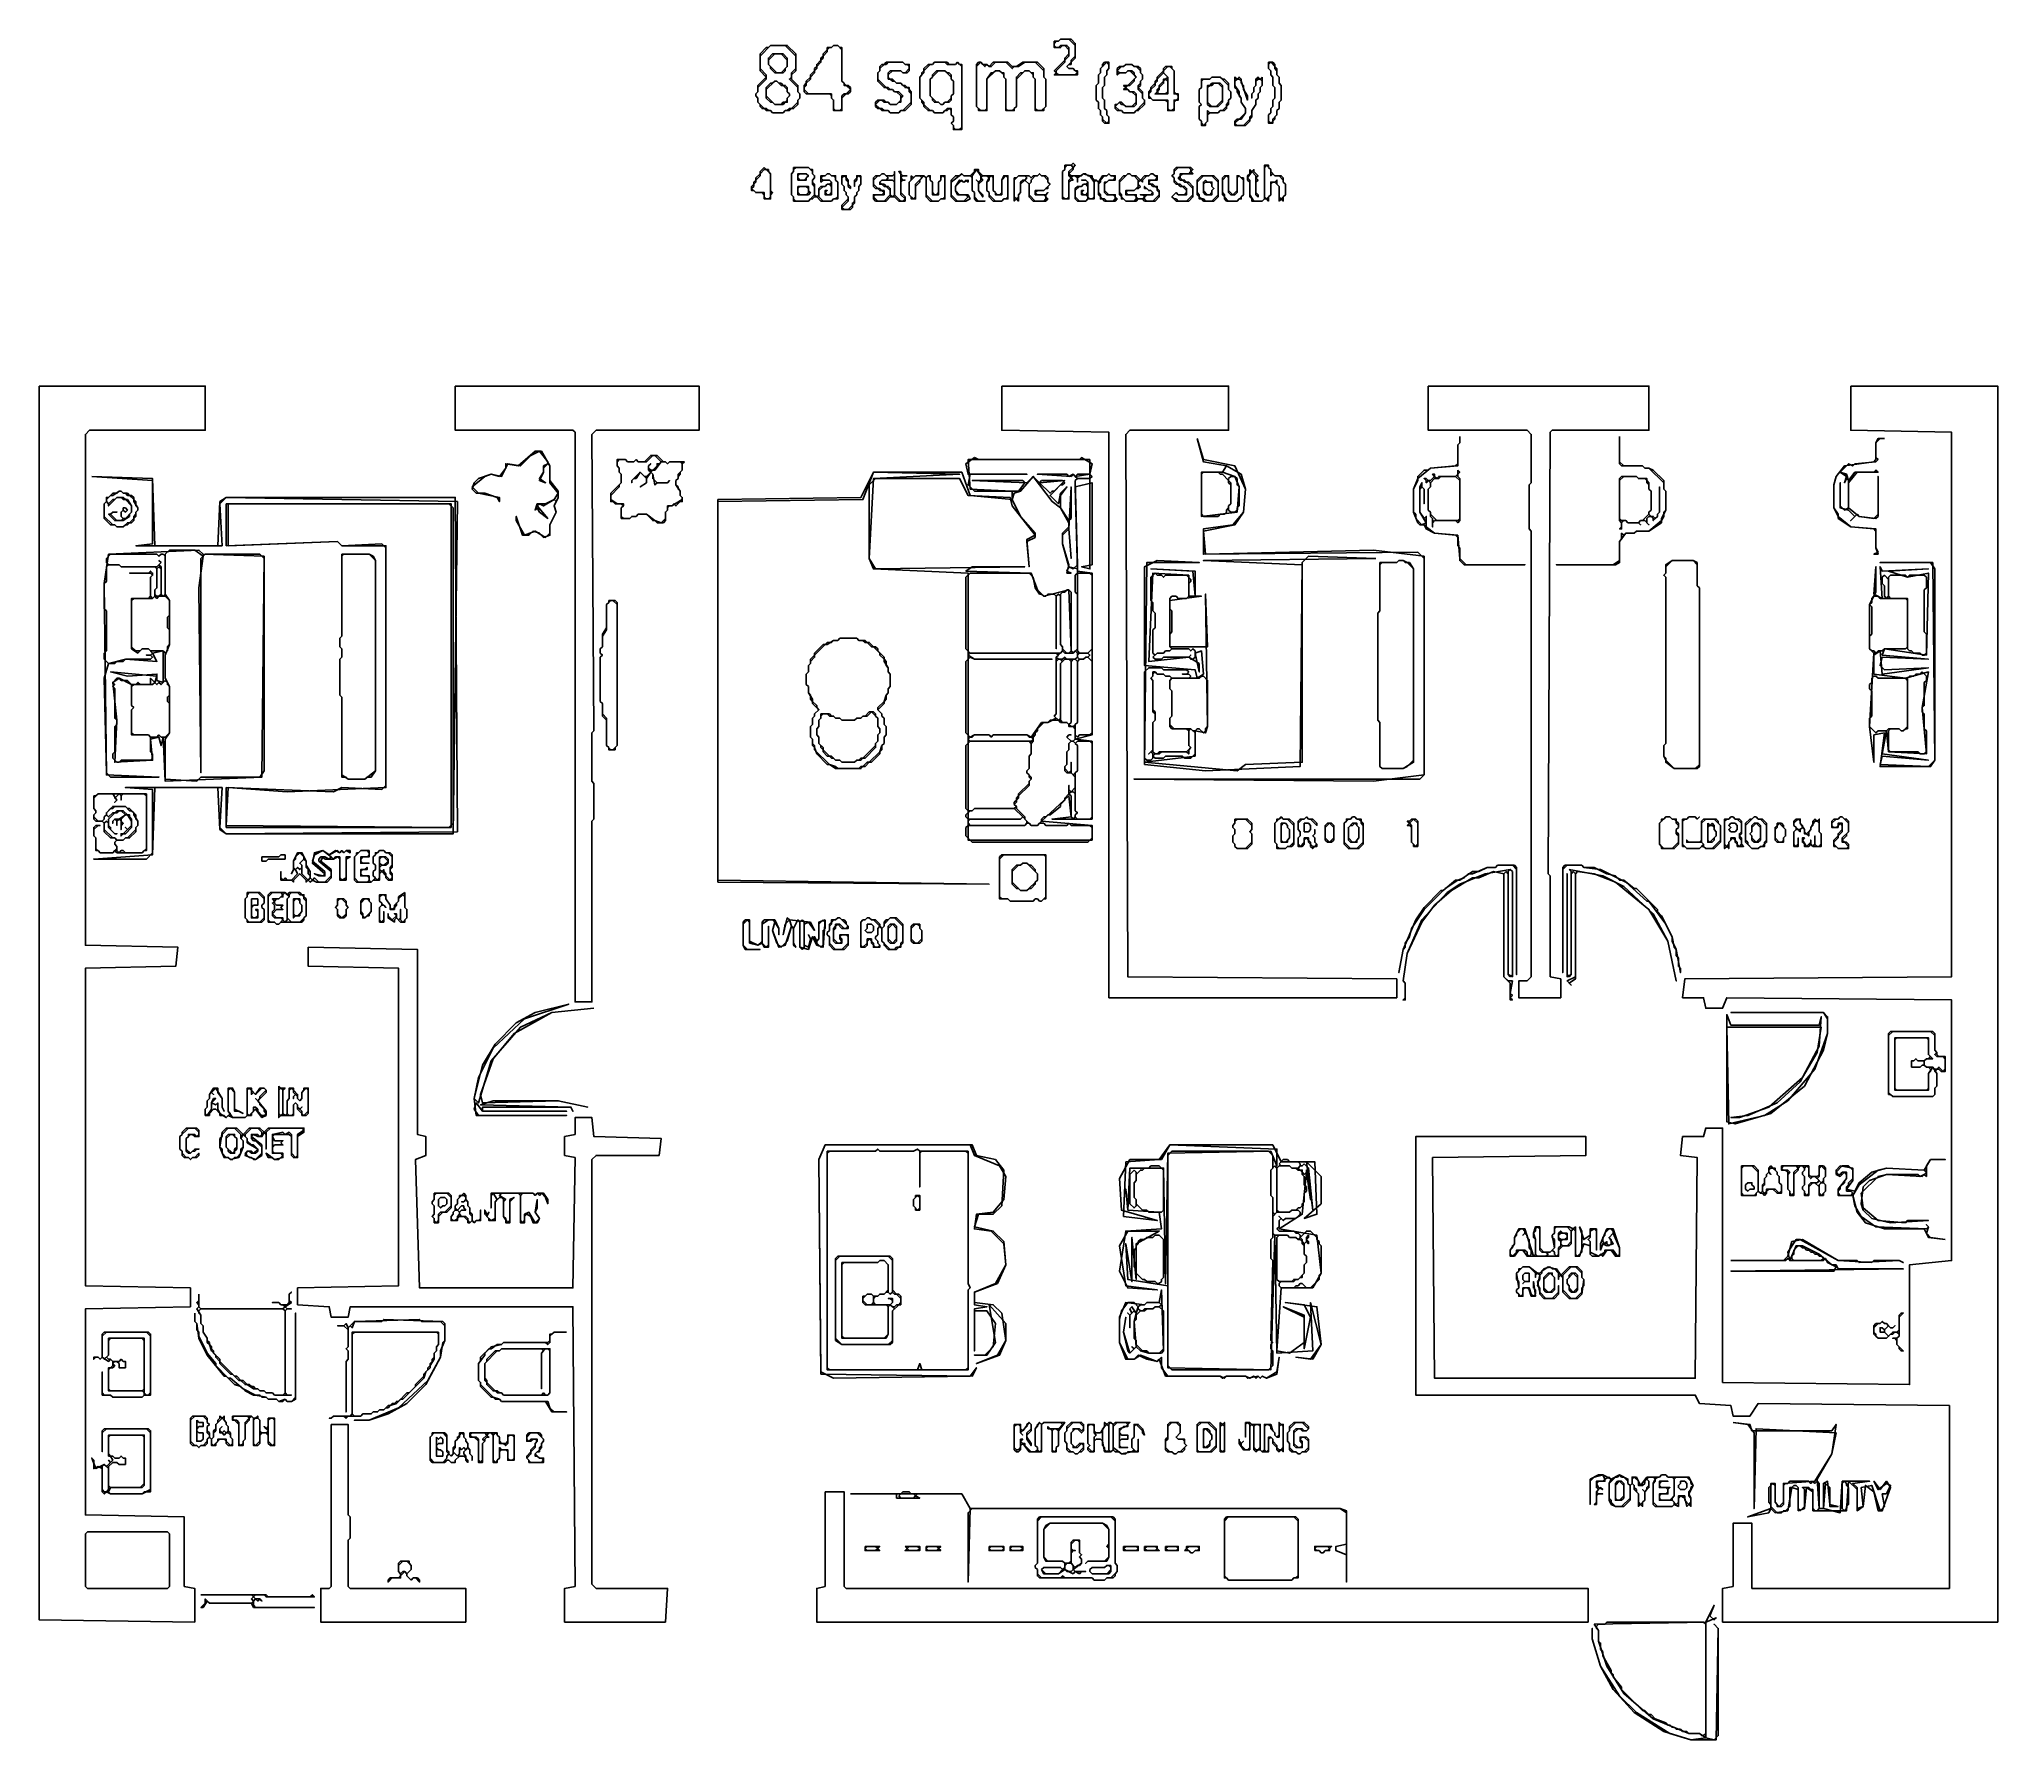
# Model space of a CAD drawing. Header units: metres. Extents: x 46 to 978, y 143 to 952.
import ezdxf

# ---------------------------------------------------------------- set-up
doc = ezdxf.new("R2010")
doc.units = ezdxf.units.M
doc.layers.add('A-FURN', color=2, linetype='Continuous')
doc.layers.add('A-WALL', color=1, linetype='Continuous')

msp = doc.modelspace()

# ---------------------------------------------------------------- linework, layer by layer
at = {"layer": 'A-FURN'}
for points in [[(529, 951), (529, 948), (532, 948), (533, 949), (534, 949), (536, 947), (536, 945), (534, 943), (534, 942), (529, 937), (530, 936), (529, 935), (540, 935), (540, 937), (539, 937), (538, 938), (536, 938), (535, 939), (536, 940), (537, 940), (537, 941), (539, 943), (539, 950), (537, 952), (532, 952), (531, 951), (529, 951)], [(532, 952), (536, 952), (539, 949), (539, 944), (537, 942), (537, 941), (535, 939), (536, 938), (538, 938), (540, 936), (539, 935), (531, 935), (530, 936), (530, 937), (534, 941), (534, 942), (536, 944), (536, 948), (535, 949), (532, 949), (531, 948), (530, 948), (529, 949), (529, 950), (530, 951), (531, 951), (532, 952)], [(394, 949), (393, 948), (392, 948), (389, 945), (389, 937), (392, 934), (388, 930), (388, 927), (387, 926), (387, 925), (388, 924), (388, 922), (389, 921), (389, 920), (390, 919), (391, 919), (392, 918), (394, 918), (395, 917), (400, 917), (401, 918), (403, 918), (404, 919), (405, 919), (407, 921), (407, 923), (408, 924), (408, 926), (407, 927), (407, 930), (404, 933), (404, 935), (406, 937), (406, 945), (402, 949), (394, 949)], [(394, 949), (401, 949), (406, 944), (406, 938), (404, 936), (404, 934), (403, 933), (407, 929), (407, 927), (408, 926), (408, 924), (407, 923), (407, 922), (404, 919), (403, 919), (402, 918), (401, 918), (400, 917), (395, 917), (394, 918), (393, 918), (392, 919), (391, 919), (388, 922), (388, 924), (387, 925), (387, 926), (388, 927), (388, 929), (392, 933), (392, 935), (389, 938), (389, 944), (394, 949)], [(395, 945), (393, 943), (393, 940), (394, 939), (394, 938), (396, 936), (400, 936), (401, 937), (401, 938), (402, 939), (402, 943), (400, 945), (395, 945)], [(396, 945), (399, 945), (402, 942), (402, 939), (399, 936), (397, 936), (393, 940), (393, 942), (396, 945)], [(424, 949), (423, 948), (421, 948), (421, 947), (419, 945), (419, 944), (418, 943), (418, 942), (416, 940), (416, 939), (415, 938), (415, 937), (413, 935), (413, 934), (411, 932), (411, 931), (410, 930), (410, 927), (411, 926), (422, 926), (423, 925), (423, 924), (424, 923), (424, 918), (428, 918), (428, 924), (430, 926), (431, 926), (432, 927), (432, 929), (431, 930), (430, 930), (428, 932), (428, 948), (427, 948), (426, 949), (424, 949)], [(424, 949), (426, 949), (428, 947), (428, 932), (429, 931), (429, 930), (430, 930), (432, 928), (430, 926), (429, 926), (428, 925), (428, 919), (427, 918), (425, 918), (424, 919), (424, 923), (423, 924), (423, 926), (412, 926), (410, 928), (410, 929), (411, 930), (411, 931), (413, 933), (413, 934), (415, 936), (415, 937), (416, 938), (416, 939), (418, 941), (418, 942), (419, 943), (419, 944), (421, 946), (421, 947), (422, 948), (423, 948), (424, 949)], [(396, 932), (395, 931), (394, 931), (392, 929), (392, 924), (394, 922), (395, 922), (396, 921), (400, 921), (401, 922), (402, 922), (402, 924), (403, 925), (403, 926), (402, 927), (402, 929), (401, 930), (400, 930), (399, 931), (398, 931), (397, 932), (396, 932)], [(396, 932), (397, 932), (399, 930), (400, 930), (402, 928), (402, 927), (403, 926), (403, 925), (402, 924), (402, 923), (401, 922), (400, 922), (399, 921), (396, 921), (392, 925), (392, 928), (396, 932)], [(449, 941), (448, 940), (447, 940), (446, 939), (446, 937), (445, 936), (445, 932), (448, 929), (449, 929), (450, 928), (452, 928), (453, 927), (454, 927), (456, 925), (456, 923), (454, 921), (451, 921), (450, 922), (449, 922), (448, 923), (445, 923), (444, 922), (444, 920), (445, 919), (446, 919), (447, 918), (450, 918), (451, 917), (455, 917), (456, 918), (458, 918), (461, 921), (461, 927), (460, 928), (460, 929), (459, 929), (458, 930), (457, 930), (456, 931), (454, 931), (452, 933), (451, 933), (450, 934), (450, 935), (452, 937), (456, 937), (457, 936), (459, 936), (460, 937), (460, 940), (458, 940), (457, 941), (449, 941)], [(450, 941), (457, 941), (458, 940), (459, 940), (460, 939), (460, 938), (458, 936), (457, 936), (456, 937), (451, 937), (450, 936), (450, 933), (451, 933), (452, 932), (453, 932), (454, 931), (456, 931), (458, 929), (459, 929), (460, 928), (460, 927), (461, 926), (461, 922), (457, 918), (456, 918), (455, 917), (451, 917), (450, 918), (448, 918), (447, 919), (446, 919), (444, 921), (446, 923), (447, 923), (448, 922), (450, 922), (451, 921), (454, 921), (455, 922), (456, 922), (456, 924), (457, 925), (455, 927), (453, 927), (452, 928), (451, 928), (450, 929), (449, 929), (445, 933), (445, 936), (446, 937), (446, 938), (448, 940), (449, 940), (450, 941)], [(469, 940), (467, 938), (467, 937), (466, 936), (466, 935), (465, 934), (465, 924), (466, 923), (466, 922), (467, 921), (467, 920), (469, 918), (471, 918), (472, 917), (476, 917), (477, 918), (478, 918), (479, 919), (480, 918), (480, 916), (481, 915), (481, 913), (480, 912), (481, 911), (481, 909), (485, 909), (485, 940), (484, 940), (483, 941), (482, 940), (479, 940), (478, 941), (472, 941), (471, 940), (469, 940)], [(472, 941), (477, 941), (478, 940), (482, 940), (483, 941), (485, 939), (485, 910), (484, 909), (482, 909), (481, 910), (481, 911), (480, 912), (481, 913), (481, 915), (480, 916), (480, 919), (478, 919), (476, 917), (472, 917), (471, 918), (470, 918), (467, 921), (467, 922), (465, 924), (465, 934), (467, 936), (467, 937), (470, 940), (471, 940), (472, 941)], [(473, 937), (471, 935), (471, 934), (470, 933), (470, 925), (471, 924), (471, 923), (472, 922), (474, 922), (475, 921), (476, 921), (477, 922), (479, 922), (480, 923), (480, 925), (481, 926), (481, 932), (480, 933), (480, 935), (479, 936), (478, 936), (477, 937), (473, 937)], [(474, 937), (477, 937), (480, 934), (480, 933), (481, 932), (481, 926), (480, 925), (480, 924), (478, 922), (477, 922), (476, 921), (475, 921), (474, 922), (473, 922), (470, 925), (470, 933), (474, 937)], [(492, 940), (492, 920), (493, 919), (493, 918), (497, 918), (497, 933), (501, 937), (503, 937), (505, 935), (505, 934), (506, 933), (506, 918), (510, 918), (510, 919), (511, 920), (511, 933), (515, 937), (517, 937), (519, 935), (519, 934), (520, 933), (520, 918), (524, 918), (524, 919), (525, 920), (525, 933), (524, 934), (524, 938), (521, 941), (514, 941), (511, 939), (509, 939), (507, 941), (500, 941), (498, 939), (497, 940), (495, 940), (494, 941), (493, 941), (492, 940)], [(492, 939), (494, 941), (496, 939), (497, 940), (498, 939), (499, 939), (501, 941), (506, 941), (509, 938), (510, 939), (512, 939), (515, 941), (520, 941), (524, 937), (524, 934), (525, 933), (525, 920), (523, 918), (521, 918), (520, 919), (520, 933), (519, 934), (519, 936), (518, 936), (517, 937), (515, 937), (514, 936), (513, 936), (511, 934), (511, 920), (509, 918), (507, 918), (506, 919), (506, 933), (505, 934), (505, 936), (504, 936), (503, 937), (501, 937), (500, 936), (499, 936), (497, 933), (497, 919), (496, 918), (494, 918), (492, 920), (492, 939)], [(553, 941), (552, 940), (552, 939), (551, 938), (551, 936), (550, 935), (550, 931), (549, 930), (549, 923), (550, 922), (550, 919), (551, 918), (551, 916), (552, 915), (552, 913), (553, 912), (555, 912), (555, 915), (554, 916), (554, 918), (553, 919), (553, 923), (552, 924), (552, 929), (553, 930), (553, 934), (554, 935), (554, 937), (555, 938), (555, 941), (553, 941)], [(554, 941), (555, 940), (555, 938), (554, 937), (554, 935), (553, 934), (553, 930), (552, 929), (552, 924), (553, 923), (553, 919), (554, 918), (554, 916), (555, 915), (555, 913), (554, 912), (552, 914), (552, 915), (551, 916), (551, 918), (550, 919), (550, 922), (549, 923), (549, 930), (550, 931), (550, 935), (551, 936), (551, 938), (554, 941)], [(563, 940), (562, 939), (560, 939), (559, 938), (559, 935), (560, 936), (563, 936), (564, 937), (565, 937), (568, 934), (564, 930), (562, 930), (563, 929), (562, 928), (564, 928), (565, 927), (566, 927), (568, 925), (568, 922), (566, 920), (563, 920), (561, 922), (560, 922), (559, 921), (558, 921), (558, 919), (559, 918), (561, 918), (562, 917), (567, 917), (568, 918), (569, 918), (572, 921), (572, 923), (571, 924), (571, 927), (569, 929), (570, 930), (570, 932), (571, 933), (571, 935), (570, 936), (570, 938), (569, 939), (567, 939), (566, 940), (563, 940)], [(563, 940), (566, 940), (567, 939), (568, 939), (570, 937), (570, 936), (571, 935), (571, 933), (570, 932), (570, 931), (569, 930), (569, 928), (571, 926), (571, 924), (572, 923), (572, 922), (567, 917), (562, 917), (561, 918), (560, 918), (558, 920), (560, 922), (561, 921), (562, 921), (563, 920), (567, 920), (568, 921), (568, 926), (567, 927), (565, 927), (563, 929), (564, 930), (565, 930), (567, 932), (567, 933), (568, 934), (567, 935), (567, 936), (566, 937), (564, 937), (563, 936), (560, 936), (559, 937), (561, 939), (562, 939), (563, 940)], [(582, 939), (581, 938), (581, 937), (578, 934), (578, 933), (577, 932), (577, 931), (575, 929), (575, 928), (574, 927), (574, 924), (575, 924), (576, 923), (582, 923), (583, 922), (583, 918), (586, 918), (586, 922), (587, 923), (588, 923), (588, 926), (587, 926), (586, 927), (586, 937), (585, 938), (585, 939), (582, 939)], [(583, 939), (584, 939), (586, 937), (586, 926), (587, 926), (588, 925), (588, 924), (587, 923), (586, 923), (586, 919), (585, 918), (584, 918), (583, 919), (583, 923), (576, 923), (574, 925), (574, 926), (575, 927), (575, 928), (577, 930), (577, 931), (578, 932), (578, 933), (581, 936), (583, 934), (582, 933), (581, 933), (581, 932), (579, 930), (579, 929), (578, 928), (578, 927), (577, 926), (583, 926), (583, 934), (581, 936), (581, 937), (583, 939)], [(582, 933), (583, 932), (583, 927), (582, 926), (579, 926), (578, 927), (579, 928), (579, 929), (581, 931), (581, 932), (582, 933)], [(608, 934), (604, 934), (603, 933), (599, 933), (599, 929), (598, 928), (598, 922), (599, 921), (598, 920), (598, 914), (599, 913), (599, 911), (601, 911), (601, 912), (602, 913), (602, 916), (603, 917), (607, 917), (608, 918), (610, 918), (611, 919), (611, 920), (612, 921), (612, 923), (613, 924), (613, 927), (612, 928), (612, 931), (610, 933), (609, 933), (608, 934)], [(608, 934), (612, 930), (612, 928), (613, 927), (613, 924), (612, 923), (612, 922), (611, 921), (611, 920), (609, 918), (608, 918), (607, 917), (603, 917), (602, 918), (602, 913), (600, 911), (599, 912), (599, 913), (598, 914), (598, 920), (599, 921), (598, 922), (598, 928), (599, 929), (599, 932), (600, 933), (603, 933), (604, 934), (608, 934)], [(628, 934), (627, 933), (626, 934), (625, 933), (625, 930), (624, 929), (624, 927), (623, 926), (623, 924), (623, 926), (624, 927), (624, 929), (625, 930), (625, 932), (626, 933), (627, 933), (628, 932), (628, 930), (627, 929), (627, 927), (626, 926), (626, 924), (625, 923), (625, 921), (623, 918), (623, 916), (622, 915), (622, 914), (619, 911), (616, 911), (615, 912), (617, 914), (618, 914), (620, 917), (620, 919), (618, 922), (618, 924), (617, 925), (617, 927), (615, 930), (615, 932), (616, 933), (617, 933), (618, 932), (621, 923), (621, 925), (619, 928), (619, 930), (618, 931), (618, 933), (617, 934), (616, 933), (615, 934), (615, 929), (616, 928), (616, 927), (618, 924), (618, 922), (620, 919), (620, 917), (617, 914), (616, 914), (615, 913), (615, 911), (620, 911), (622, 913), (622, 914), (623, 915), (623, 918), (625, 921), (625, 923), (626, 924), (626, 926), (627, 927), (627, 929), (628, 930), (628, 934)], [(631, 941), (631, 938), (632, 937), (632, 935), (633, 934), (633, 930), (634, 929), (634, 924), (633, 923), (633, 920), (632, 919), (632, 917), (631, 916), (631, 912), (633, 912), (633, 913), (634, 914), (634, 915), (635, 916), (635, 918), (636, 919), (636, 922), (637, 923), (637, 930), (636, 931), (636, 934), (635, 935), (635, 938), (634, 939), (634, 940), (633, 941), (631, 941)], [(632, 941), (634, 939), (634, 938), (635, 937), (635, 935), (636, 934), (636, 931), (637, 930), (637, 923), (636, 922), (636, 919), (635, 918), (635, 916), (633, 914), (633, 913), (632, 912), (631, 913), (631, 916), (632, 917), (632, 919), (633, 920), (633, 923), (634, 924), (634, 929), (633, 930), (633, 934), (632, 935), (632, 937), (631, 938), (631, 940), (632, 941)], [(604, 931), (603, 930), (602, 930), (602, 921), (603, 920), (607, 920), (609, 922), (609, 930), (608, 931), (604, 931)], [(605, 931), (607, 931), (609, 929), (609, 923), (606, 920), (604, 920), (602, 922), (602, 929), (603, 930), (604, 930), (605, 931)], [(391, 891), (389, 889), (389, 888), (387, 886), (387, 885), (386, 884), (386, 883), (385, 882), (385, 880), (386, 880), (387, 879), (390, 879), (391, 878), (391, 876), (394, 876), (394, 878), (395, 879), (394, 880), (394, 888), (393, 889), (393, 890), (392, 890), (391, 891)], [(391, 890), (392, 890), (394, 888), (394, 877), (393, 876), (392, 876), (391, 877), (391, 879), (387, 879), (385, 881), (386, 882), (386, 883), (387, 884), (387, 885), (389, 887), (389, 888), (391, 890)], [(405, 891), (405, 889), (404, 888), (404, 878), (405, 877), (405, 875), (412, 875), (413, 876), (414, 876), (415, 877), (416, 877), (418, 875), (423, 875), (424, 876), (426, 876), (426, 884), (425, 885), (425, 887), (423, 887), (422, 888), (421, 888), (420, 887), (418, 887), (418, 884), (419, 885), (422, 885), (423, 884), (422, 883), (421, 883), (420, 882), (418, 882), (417, 881), (417, 878), (416, 877), (415, 878), (415, 883), (414, 884), (414, 885), (415, 886), (415, 887), (414, 888), (414, 890), (413, 890), (412, 891), (405, 891)], [(406, 891), (412, 891), (414, 889), (414, 888), (415, 887), (415, 886), (414, 885), (414, 883), (415, 882), (415, 878), (412, 875), (406, 875), (405, 876), (405, 877), (404, 878), (404, 888), (405, 889), (405, 890), (406, 891)], [(407, 885), (411, 885), (411, 886), (412, 887), (411, 888), (407, 888), (407, 885)], [(407, 886), (407, 887), (408, 888), (411, 888), (412, 887), (410, 885), (408, 885), (407, 886)], [(421, 888), (422, 888), (423, 887), (424, 887), (425, 886), (425, 885), (426, 884), (426, 877), (425, 876), (424, 876), (423, 875), (419, 875), (417, 877), (417, 880), (419, 882), (420, 882), (421, 883), (422, 883), (423, 882), (423, 879), (422, 878), (421, 878), (420, 879), (421, 880), (420, 880), (420, 878), (423, 878), (423, 884), (422, 885), (419, 885), (418, 886), (419, 887), (420, 887), (421, 888)], [(437, 887), (435, 887), (435, 886), (434, 885), (434, 882), (434, 884), (435, 885), (435, 886), (436, 887), (437, 886), (437, 883), (436, 882), (436, 880), (435, 879), (435, 878), (434, 877), (434, 875), (433, 874), (433, 873), (431, 871), (429, 871), (428, 872), (431, 875), (431, 877), (430, 878), (430, 879), (429, 880), (429, 882), (428, 883), (428, 886), (429, 887), (430, 886), (430, 885), (431, 884), (431, 882), (432, 881), (432, 882), (431, 883), (431, 885), (430, 886), (430, 887), (428, 887), (428, 883), (429, 882), (429, 880), (430, 879), (430, 878), (431, 877), (431, 876), (428, 873), (428, 871), (432, 871), (433, 872), (433, 873), (434, 874), (434, 877), (435, 878), (435, 879), (436, 880), (436, 882), (437, 883), (437, 887)], [(459, 887), (457, 887), (456, 888), (456, 889), (455, 889), (456, 888), (456, 878), (458, 876), (457, 875), (456, 875), (453, 878), (453, 889), (453, 888), (452, 887), (449, 887), (448, 888), (447, 888), (446, 887), (444, 887), (443, 886), (443, 882), (444, 881), (445, 881), (446, 880), (447, 880), (448, 879), (447, 878), (443, 878), (443, 876), (444, 875), (449, 875), (451, 877), (453, 877), (455, 875), (458, 875), (458, 877), (456, 879), (456, 884), (457, 885), (458, 885), (457, 885), (456, 886), (457, 887), (459, 887)], [(447, 888), (448, 888), (450, 886), (449, 885), (447, 885), (446, 884), (446, 883), (447, 883), (448, 882), (449, 882), (451, 880), (451, 878), (448, 875), (445, 875), (443, 877), (444, 878), (448, 878), (448, 880), (447, 880), (446, 881), (445, 881), (443, 883), (443, 885), (445, 887), (446, 887), (447, 888)], [(461, 887), (461, 885), (460, 884), (460, 878), (461, 877), (461, 876), (463, 876), (463, 882), (465, 884), (465, 885), (467, 887), (468, 886), (468, 877), (470, 875), (474, 875), (475, 876), (477, 876), (477, 887), (475, 887), (475, 885), (474, 884), (474, 879), (473, 878), (472, 878), (471, 879), (471, 884), (470, 885), (470, 887), (469, 887), (468, 886), (467, 887), (463, 887), (462, 886), (461, 887)], [(465, 887), (466, 886), (463, 883), (463, 877), (462, 876), (460, 878), (460, 884), (463, 887), (465, 887)], [(469, 887), (470, 886), (470, 885), (471, 884), (471, 878), (474, 878), (474, 884), (475, 885), (475, 886), (476, 887), (477, 886), (477, 877), (476, 876), (475, 876), (474, 875), (471, 875), (468, 878), (468, 886), (469, 887)], [(480, 885), (480, 877), (482, 875), (487, 875), (489, 876), (488, 878), (484, 878), (482, 880), (482, 882), (485, 885), (486, 884), (487, 885), (488, 884), (488, 885), (486, 884), (484, 885), (482, 882), (482, 880), (483, 878), (487, 878), (488, 877), (486, 875), (483, 875), (480, 878), (480, 884), (485, 888), (486, 887), (489, 887), (490, 886), (490, 880), (491, 879), (491, 876), (492, 875), (496, 875), (493, 875), (491, 877), (491, 879), (490, 880), (490, 887), (492, 890), (494, 887), (494, 885), (493, 884), (492, 885), (493, 884), (493, 880), (495, 877), (495, 878), (493, 880), (493, 883), (495, 885), (494, 886), (495, 887), (497, 887), (498, 886), (497, 884), (497, 880), (498, 879), (498, 877), (500, 875), (504, 875), (505, 876), (507, 876), (507, 887), (505, 887), (504, 885), (504, 879), (503, 878), (502, 878), (500, 880), (500, 887), (495, 887), (493, 889), (493, 890), (491, 890), (491, 889), (489, 887), (486, 887), (485, 888), (484, 887), (482, 887), (480, 885)], [(499, 887), (500, 886), (500, 880), (501, 879), (501, 878), (504, 878), (504, 885), (506, 887), (507, 886), (507, 877), (506, 876), (505, 876), (504, 875), (501, 875), (498, 878), (498, 879), (497, 880), (497, 884), (498, 885), (498, 886), (499, 887)], [(526, 886), (525, 887), (523, 887), (522, 888), (521, 887), (519, 887), (518, 886), (517, 887), (512, 887), (511, 886), (510, 886), (510, 875), (511, 876), (512, 875), (512, 878), (513, 879), (513, 883), (515, 885), (517, 883), (517, 877), (519, 875), (525, 875), (526, 876), (525, 877), (525, 878), (526, 879), (525, 878), (521, 878), (520, 879), (521, 880), (524, 880), (525, 881), (526, 881), (526, 882), (527, 883), (526, 884), (526, 886)], [(515, 887), (516, 886), (515, 885), (514, 885), (513, 884), (513, 879), (512, 878), (512, 877), (511, 876), (510, 877), (510, 885), (512, 887), (515, 887)], [(522, 888), (523, 887), (524, 887), (526, 885), (526, 884), (527, 883), (524, 880), (520, 880), (520, 878), (524, 878), (525, 877), (525, 876), (524, 875), (520, 875), (517, 878), (517, 883), (518, 884), (518, 885), (520, 887), (521, 887), (522, 888)], [(534, 892), (534, 890), (533, 889), (533, 876), (536, 876), (536, 884), (537, 885), (538, 885), (537, 886), (538, 887), (539, 887), (540, 886), (540, 884), (540, 886), (543, 888), (546, 887), (548, 884), (548, 877), (547, 876), (546, 876), (545, 877), (545, 884), (544, 885), (542, 885), (544, 885), (545, 884), (544, 883), (543, 883), (542, 882), (540, 882), (539, 881), (539, 876), (540, 875), (544, 875), (545, 876), (548, 876), (548, 884), (549, 885), (550, 884), (550, 878), (551, 877), (551, 876), (552, 876), (553, 875), (558, 875), (559, 876), (558, 877), (558, 878), (555, 878), (553, 880), (553, 883), (555, 885), (558, 885), (558, 887), (556, 887), (555, 888), (554, 887), (552, 887), (550, 884), (549, 885), (548, 885), (547, 886), (547, 887), (545, 887), (544, 888), (543, 888), (542, 887), (537, 887), (536, 888), (538, 890), (538, 891), (539, 892), (538, 893), (537, 892), (534, 892)], [(537, 892), (538, 891), (536, 889), (536, 887), (537, 886), (536, 885), (536, 877), (535, 876), (534, 876), (533, 877), (533, 889), (534, 890), (534, 891), (535, 892), (537, 892)], [(555, 888), (556, 887), (557, 887), (558, 886), (557, 885), (555, 885), (554, 884), (553, 884), (553, 879), (554, 878), (557, 878), (558, 877), (558, 876), (557, 875), (554, 875), (553, 876), (552, 876), (551, 877), (551, 878), (550, 879), (550, 883), (551, 884), (551, 885), (553, 887), (554, 887), (555, 888)], [(560, 885), (560, 878), (561, 877), (561, 876), (562, 876), (563, 875), (568, 875), (569, 876), (571, 876), (572, 875), (577, 875), (579, 877), (579, 880), (578, 881), (578, 882), (577, 882), (576, 883), (575, 883), (574, 884), (575, 885), (578, 885), (578, 887), (577, 887), (576, 888), (575, 888), (574, 887), (572, 887), (570, 885), (568, 887), (566, 887), (565, 888), (564, 888), (563, 887), (562, 887), (560, 885)], [(564, 888), (565, 888), (566, 887), (567, 887), (569, 885), (569, 882), (567, 880), (563, 880), (563, 878), (567, 878), (568, 877), (568, 876), (567, 875), (563, 875), (561, 877), (561, 878), (560, 879), (560, 884), (564, 888)], [(578, 886), (577, 885), (574, 885), (574, 883), (575, 883), (576, 882), (577, 882), (578, 881), (578, 880), (579, 879), (579, 878), (576, 875), (573, 875), (572, 876), (572, 877), (573, 878), (576, 878), (576, 879), (575, 880), (574, 880), (572, 882), (572, 881), (573, 881), (574, 880), (575, 880), (576, 879), (575, 878), (570, 878), (571, 878), (572, 877), (571, 876), (569, 876), (568, 877), (568, 878), (564, 878), (563, 879), (564, 880), (567, 880), (568, 881), (569, 881), (570, 882), (569, 883), (569, 884), (570, 885), (571, 884), (571, 885), (573, 887), (574, 887), (575, 888), (576, 888), (578, 886)], [(587, 891), (586, 890), (586, 888), (585, 887), (586, 886), (586, 884), (587, 883), (588, 883), (589, 882), (590, 882), (592, 880), (592, 879), (591, 878), (588, 878), (587, 879), (585, 877), (587, 875), (593, 875), (595, 877), (595, 882), (593, 884), (592, 884), (591, 885), (590, 885), (589, 886), (589, 887), (590, 888), (595, 888), (594, 889), (595, 890), (594, 891), (587, 891)], [(588, 891), (593, 891), (594, 890), (594, 889), (593, 888), (589, 888), (589, 887), (588, 886), (589, 885), (590, 885), (591, 884), (592, 884), (595, 881), (595, 878), (592, 875), (588, 875), (587, 876), (586, 876), (585, 877), (587, 879), (588, 878), (592, 878), (592, 881), (591, 882), (590, 882), (589, 883), (588, 883), (586, 885), (586, 886), (585, 887), (586, 888), (586, 889), (588, 891)], [(599, 887), (597, 885), (597, 878), (598, 877), (598, 876), (599, 876), (600, 875), (605, 875), (607, 877), (607, 885), (605, 887), (599, 887)], [(600, 887), (604, 887), (607, 884), (607, 878), (604, 875), (601, 875), (600, 876), (599, 876), (598, 877), (598, 878), (597, 879), (597, 884), (600, 887)], [(610, 887), (609, 886), (609, 878), (610, 877), (610, 876), (611, 875), (616, 875), (617, 876), (618, 876), (618, 877), (619, 878), (619, 886), (618, 886), (617, 887), (616, 887), (616, 880), (614, 878), (612, 880), (612, 887), (610, 887)], [(611, 887), (612, 886), (612, 879), (613, 878), (615, 878), (616, 879), (616, 886), (617, 887), (619, 885), (619, 878), (616, 875), (612, 875), (610, 877), (610, 878), (609, 879), (609, 885), (611, 887)], [(622, 890), (622, 888), (621, 887), (621, 885), (622, 884), (622, 877), (623, 876), (623, 875), (628, 875), (629, 876), (630, 876), (631, 875), (631, 877), (632, 878), (632, 883), (633, 884), (634, 884), (636, 882), (636, 875), (637, 876), (638, 875), (638, 877), (639, 878), (639, 883), (638, 884), (638, 886), (637, 887), (634, 887), (632, 889), (632, 890), (631, 891), (631, 892), (629, 892), (629, 876), (628, 875), (624, 875), (622, 878), (622, 885), (621, 886), (623, 889), (625, 887), (625, 878), (626, 877), (626, 878), (625, 879), (625, 884), (626, 885), (625, 886), (626, 887), (624, 889), (624, 890), (623, 889), (622, 890)], [(630, 892), (632, 890), (632, 887), (633, 888), (634, 887), (636, 887), (638, 885), (638, 884), (639, 883), (639, 878), (637, 876), (636, 877), (636, 882), (635, 883), (635, 885), (634, 884), (632, 884), (632, 878), (630, 876), (629, 877), (629, 891), (630, 892)], [(407, 882), (407, 878), (412, 878), (413, 879), (412, 880), (412, 882), (407, 882)], [(407, 881), (408, 882), (411, 882), (412, 881), (412, 879), (411, 878), (408, 878), (407, 879), (407, 881)], [(446, 884), (447, 885), (452, 885), (453, 884), (453, 878), (452, 877), (451, 878), (451, 881), (450, 882), (449, 882), (448, 883), (447, 883), (446, 884)], [(543, 883), (544, 883), (545, 882), (545, 879), (544, 878), (543, 878), (542, 879), (543, 880), (542, 880), (542, 878), (544, 878), (545, 877), (545, 876), (544, 875), (541, 875), (539, 877), (539, 880), (541, 882), (542, 882), (543, 883)], [(601, 885), (600, 884), (600, 879), (601, 878), (604, 878), (604, 880), (605, 881), (604, 882), (604, 884), (602, 884), (601, 885)], [(601, 884), (603, 884), (604, 883), (604, 882), (605, 881), (604, 880), (604, 879), (603, 878), (602, 878), (600, 880), (600, 883), (601, 884)], [(253, 741), (252, 738), (254, 736), (258, 736), (264, 734), (265, 732), (265, 734), (255, 736), (252, 739), (258, 744), (261, 745), (266, 744), (269, 750), (275, 749), (280, 754), (284, 756), (288, 751), (288, 750), (286, 749), (286, 746), (284, 742), (287, 741), (284, 743), (286, 746), (286, 748), (288, 750), (289, 749), (289, 741), (293, 736), (291, 733), (287, 731), (283, 731), (282, 728), (283, 729), (284, 727), (288, 724), (283, 730), (284, 731), (286, 730), (291, 733), (292, 732), (291, 730), (292, 727), (289, 721), (289, 717), (287, 715), (282, 718), (277, 716), (273, 723), (273, 725), (276, 716), (279, 716), (281, 718), (284, 717), (286, 715), (289, 716), (289, 721), (292, 727), (291, 730), (293, 734), (293, 737), (289, 742), (289, 749), (285, 756), (282, 756), (274, 749), (268, 750), (268, 748), (265, 744), (261, 745), (255, 743), (253, 741)], [(597, 762), (600, 751), (611, 749), (609, 746), (599, 746), (599, 725), (616, 727), (617, 739), (615, 744), (609, 746), (611, 749), (618, 745), (620, 738), (619, 727), (614, 721), (600, 719), (600, 707), (702, 708), (705, 705), (705, 602), (703, 600), (567, 600), (681, 599), (705, 602), (705, 706), (681, 709), (601, 707), (600, 718), (615, 721), (619, 727), (620, 738), (615, 749), (600, 752), (597, 762)], [(722, 763), (722, 760), (721, 759), (721, 750), (720, 749), (708, 748), (707, 747), (705, 747), (702, 744), (702, 742), (700, 738), (700, 727), (702, 722), (703, 721), (705, 721), (706, 719), (710, 717), (720, 716), (721, 715), (721, 711), (722, 710), (722, 704), (724, 702), (753, 702), (725, 702), (722, 705), (721, 716), (710, 717), (706, 720), (706, 725), (705, 724), (703, 727), (703, 738), (704, 739), (705, 738), (705, 731), (705, 738), (704, 739), (704, 741), (703, 739), (703, 727), (706, 722), (704, 721), (701, 724), (701, 726), (700, 727), (700, 738), (702, 743), (708, 748), (721, 749), (721, 759), (722, 760), (722, 763)], [(798, 763), (798, 750), (799, 749), (809, 749), (810, 748), (812, 748), (819, 741), (819, 738), (820, 737), (820, 728), (819, 727), (819, 725), (818, 723), (812, 718), (806, 718), (805, 717), (801, 717), (800, 716), (799, 717), (799, 714), (798, 713), (798, 704), (795, 702), (768, 702), (796, 702), (798, 703), (798, 713), (801, 717), (805, 717), (806, 718), (812, 718), (818, 722), (818, 724), (820, 728), (820, 737), (819, 738), (819, 742), (814, 747), (812, 748), (810, 748), (809, 749), (800, 749), (798, 751), (798, 763)], [(924, 762), (921, 762), (920, 760), (920, 752), (919, 751), (905, 749), (901, 744), (900, 740), (900, 729), (902, 726), (902, 724), (908, 720), (919, 719), (920, 718), (920, 710), (921, 708), (919, 707), (921, 707), (920, 710), (920, 719), (908, 720), (902, 725), (900, 729), (900, 740), (901, 744), (903, 746), (906, 744), (905, 741), (906, 743), (907, 742), (907, 729), (905, 728), (903, 730), (903, 741), (903, 729), (907, 728), (910, 725), (908, 723), (911, 726), (912, 725), (920, 724), (921, 725), (921, 744), (921, 726), (919, 724), (912, 725), (907, 729), (907, 741), (911, 746), (921, 746), (920, 747), (919, 746), (910, 746), (907, 742), (906, 745), (903, 746), (907, 750), (909, 749), (910, 750), (920, 751), (921, 752), (920, 753), (920, 760), (922, 762), (924, 762)], [(353, 751), (346, 751), (345, 750), (344, 751), (343, 751), (340, 754), (337, 754), (334, 751), (331, 751), (330, 752), (329, 751), (326, 751), (325, 752), (321, 752), (321, 749), (322, 748), (322, 746), (323, 745), (323, 741), (318, 736), (318, 732), (319, 732), (320, 731), (323, 731), (324, 730), (323, 729), (323, 724), (327, 724), (328, 725), (330, 725), (331, 726), (335, 726), (338, 723), (339, 723), (340, 722), (343, 722), (344, 723), (344, 727), (345, 728), (345, 729), (346, 730), (347, 730), (348, 731), (349, 730), (351, 732), (352, 732), (352, 734), (351, 735), (351, 737), (350, 738), (350, 739), (349, 740), (349, 742), (350, 743), (350, 744), (351, 745), (351, 746), (352, 747), (352, 750), (353, 751)], [(352, 750), (352, 747), (350, 745), (350, 743), (349, 742), (349, 740), (351, 737), (351, 735), (352, 734), (352, 733), (347, 730), (345, 730), (345, 728), (344, 727), (344, 724), (342, 722), (339, 723), (335, 726), (331, 726), (330, 725), (328, 725), (327, 724), (324, 724), (323, 725), (323, 729), (324, 730), (324, 731), (321, 731), (318, 733), (318, 735), (322, 739), (322, 740), (323, 741), (323, 745), (322, 746), (322, 748), (321, 749), (321, 751), (322, 752), (325, 752), (326, 751), (329, 751), (330, 752), (331, 751), (335, 751), (338, 754), (339, 754), (342, 751), (341, 750), (340, 750), (340, 749), (338, 747), (337, 747), (336, 748), (336, 749), (337, 750), (336, 749), (336, 747), (337, 746), (335, 744), (334, 744), (332, 746), (328, 742), (328, 741), (328, 742), (329, 743), (330, 743), (332, 746), (335, 743), (335, 741), (332, 739), (335, 741), (335, 743), (337, 746), (338, 745), (339, 740), (340, 741), (345, 741), (346, 742), (345, 741), (340, 741), (338, 743), (338, 745), (337, 746), (338, 747), (339, 747), (342, 751), (344, 751), (345, 750), (346, 751), (351, 751), (352, 750)], [(546, 752), (488, 752), (489, 738), (509, 737), (509, 733), (489, 735), (485, 746), (443, 746), (437, 734), (369, 733), (369, 551), (498, 550), (369, 552), (369, 732), (438, 733), (443, 746), (484, 745), (443, 743), (441, 705), (443, 700), (488, 698), (488, 571), (547, 571), (547, 578), (523, 580), (536, 592), (537, 582), (528, 581), (547, 581), (547, 618), (539, 619), (547, 621), (547, 698), (540, 699), (539, 739), (547, 741), (547, 702), (542, 701), (546, 700), (546, 752)], [(491, 753), (493, 752), (541, 752), (542, 753), (547, 750), (546, 745), (539, 744), (538, 745), (537, 744), (521, 745), (535, 745), (536, 744), (538, 745), (540, 743), (539, 742), (540, 702), (538, 700), (536, 701), (533, 712), (533, 716), (536, 719), (537, 705), (536, 719), (537, 739), (537, 724), (536, 723), (532, 729), (532, 735), (535, 739), (532, 736), (531, 731), (527, 735), (534, 742), (522, 741), (519, 744), (516, 741), (490, 742), (514, 742), (515, 741), (512, 737), (491, 737), (488, 740), (489, 745), (516, 745), (488, 745), (487, 750), (491, 753)], [(600, 746), (607, 746), (608, 745), (609, 745), (612, 742), (612, 741), (613, 740), (613, 731), (612, 730), (612, 729), (611, 728), (611, 727), (610, 726), (608, 726), (607, 725), (600, 725), (599, 726), (599, 745), (600, 746)], [(721, 747), (721, 745), (720, 744), (712, 744), (711, 743), (710, 744), (710, 745), (709, 745), (710, 744), (708, 742), (707, 742), (706, 743), (705, 743), (706, 742), (706, 741), (707, 742), (708, 741), (708, 739), (707, 738), (707, 728), (708, 727), (708, 725), (709, 724), (709, 720), (709, 722), (710, 723), (720, 723), (721, 722), (722, 723), (722, 743), (721, 744), (721, 745), (722, 746), (721, 747)], [(71, 744), (100, 742), (100, 712), (92, 711), (133, 711), (132, 731), (135, 734), (245, 732), (243, 574), (135, 574), (132, 577), (133, 596), (87, 596), (100, 595), (100, 565), (97, 562), (72, 562), (100, 564), (101, 596), (131, 596), (132, 576), (135, 574), (245, 575), (244, 734), (135, 734), (132, 732), (131, 711), (101, 711), (100, 743), (71, 744)], [(84, 737), (83, 736), (81, 736), (79, 734), (78, 734), (78, 732), (77, 731), (77, 724), (80, 721), (82, 721), (83, 720), (86, 720), (87, 721), (88, 721), (89, 722), (90, 722), (91, 723), (91, 724), (92, 725), (92, 727), (93, 728), (93, 729), (92, 730), (92, 732), (91, 733), (91, 734), (90, 735), (89, 735), (88, 736), (86, 736), (85, 737), (84, 737)], [(84, 737), (85, 737), (86, 736), (87, 736), (88, 735), (89, 735), (91, 733), (91, 732), (93, 729), (93, 728), (92, 727), (92, 726), (91, 725), (91, 724), (89, 722), (88, 722), (86, 720), (83, 720), (82, 721), (81, 721), (77, 725), (77, 731), (78, 732), (79, 731), (79, 730), (83, 734), (85, 734), (86, 733), (87, 733), (90, 730), (90, 727), (87, 724), (86, 724), (85, 725), (85, 727), (86, 728), (87, 727), (88, 728), (87, 729), (86, 729), (86, 728), (85, 727), (85, 725), (86, 724), (85, 723), (83, 723), (80, 726), (81, 727), (83, 727), (81, 727), (80, 726), (79, 726), (82, 723), (86, 723), (89, 725), (89, 726), (90, 727), (90, 730), (88, 733), (87, 733), (86, 734), (83, 734), (82, 733), (81, 733), (79, 731), (78, 732), (78, 733), (80, 735), (81, 735), (84, 737)], [(540, 662), (538, 660), (537, 661), (536, 690), (524, 687), (521, 690), (518, 698), (487, 699), (490, 701), (515, 701), (444, 700), (441, 705), (441, 740), (444, 743), (484, 743), (488, 735), (508, 734), (509, 730), (520, 716), (516, 714), (517, 701), (516, 713), (520, 715), (520, 717), (513, 725), (509, 733), (510, 736), (513, 737), (519, 744), (528, 732), (532, 729), (536, 722), (536, 720), (533, 717), (533, 712), (536, 702), (535, 698), (537, 698), (535, 699), (536, 701), (540, 700), (540, 662)], [(522, 741), (523, 742), (533, 742), (534, 741), (533, 740), (532, 740), (529, 737), (528, 737), (527, 736), (522, 741)], [(539, 744), (540, 745), (546, 745), (547, 744), (546, 743), (540, 743), (539, 744)], [(613, 744), (615, 744), (616, 743), (616, 740), (617, 739), (617, 730), (616, 729), (616, 728), (615, 727), (613, 727), (612, 728), (612, 730), (613, 731), (613, 741), (612, 742), (612, 743), (613, 744)], [(710, 743), (712, 743), (713, 744), (720, 744), (722, 742), (722, 724), (721, 723), (711, 723), (708, 726), (708, 727), (707, 728), (707, 738), (708, 739), (708, 741), (710, 743)], [(799, 744), (798, 743), (798, 723), (799, 722), (799, 720), (798, 719), (799, 719), (799, 722), (800, 723), (801, 723), (802, 722), (807, 722), (808, 721), (807, 722), (808, 723), (810, 723), (812, 721), (811, 722), (811, 724), (812, 725), (813, 725), (814, 724), (814, 723), (816, 725), (816, 726), (817, 727), (817, 739), (817, 727), (816, 726), (816, 725), (815, 724), (814, 725), (813, 725), (812, 726), (812, 727), (813, 728), (813, 737), (812, 738), (812, 741), (811, 742), (811, 743), (807, 743), (806, 744), (799, 744)], [(800, 744), (806, 744), (807, 743), (810, 743), (811, 742), (811, 741), (812, 740), (812, 738), (813, 737), (813, 728), (812, 727), (812, 726), (809, 723), (808, 723), (807, 722), (802, 722), (801, 723), (799, 723), (798, 724), (798, 742), (800, 744)], [(135, 731), (135, 711), (188, 713), (190, 711), (209, 712), (211, 710), (211, 597), (209, 595), (190, 596), (186, 594), (135, 596), (135, 577), (242, 577), (242, 731), (135, 731)], [(136, 731), (241, 731), (243, 729), (243, 579), (241, 577), (135, 578), (136, 596), (164, 594), (211, 596), (211, 711), (190, 711), (188, 713), (136, 711), (136, 731)], [(79, 707), (77, 693), (78, 602), (103, 601), (80, 601), (78, 603), (77, 648), (79, 655), (87, 657), (102, 656), (100, 660), (105, 661), (105, 646), (102, 647), (102, 650), (88, 649), (80, 651), (102, 649), (101, 646), (99, 648), (99, 645), (90, 645), (84, 648), (81, 646), (83, 628), (82, 608), (100, 609), (99, 619), (103, 620), (104, 616), (105, 620), (106, 599), (152, 601), (153, 706), (124, 707), (122, 709), (79, 707)], [(108, 709), (120, 709), (124, 706), (122, 691), (123, 603), (123, 705), (125, 707), (151, 707), (153, 705), (153, 604), (151, 601), (123, 601), (121, 599), (106, 600), (106, 619), (108, 622), (108, 644), (106, 648), (106, 659), (108, 664), (108, 685), (106, 688), (106, 707), (108, 709)], [(79, 702), (84, 702), (85, 701), (101, 701), (102, 700), (102, 691), (101, 690), (101, 687), (100, 686), (99, 687), (99, 696), (100, 697), (100, 698), (99, 699), (98, 698), (89, 698), (99, 698), (100, 697), (99, 696), (99, 687), (98, 686), (90, 686), (90, 662), (93, 660), (95, 662), (98, 662), (100, 660), (99, 659), (97, 659), (99, 659), (100, 658), (99, 657), (87, 657), (86, 656), (83, 656), (82, 655), (79, 655), (77, 657), (77, 660), (78, 661), (78, 680), (77, 681), (77, 693), (78, 694), (78, 701), (79, 702)], [(78, 705), (80, 707), (102, 707), (103, 706), (104, 707), (105, 707), (106, 706), (106, 688), (105, 687), (104, 688), (104, 701), (103, 702), (104, 703), (103, 704), (104, 703), (102, 701), (85, 701), (84, 702), (79, 702), (78, 703), (78, 705)], [(103, 701), (104, 700), (104, 688), (103, 687), (102, 687), (101, 688), (101, 690), (102, 691), (102, 700), (103, 701)], [(190, 707), (190, 668), (189, 667), (189, 663), (190, 662), (190, 658), (189, 657), (189, 640), (190, 639), (190, 601), (192, 601), (193, 600), (201, 600), (202, 601), (204, 601), (206, 604), (206, 704), (205, 706), (203, 707), (190, 707)], [(191, 707), (203, 707), (206, 704), (206, 604), (201, 600), (193, 600), (190, 602), (190, 639), (189, 640), (189, 657), (190, 658), (190, 662), (189, 663), (189, 667), (190, 668), (190, 706), (191, 707)], [(682, 705), (600, 704), (647, 702), (647, 608), (620, 607), (616, 604), (572, 608), (596, 611), (596, 623), (601, 622), (602, 625), (601, 688), (602, 663), (584, 663), (584, 685), (599, 687), (596, 687), (596, 699), (575, 700), (595, 699), (596, 687), (593, 687), (593, 697), (576, 698), (574, 656), (593, 658), (598, 655), (598, 651), (596, 660), (599, 661), (600, 650), (597, 648), (596, 652), (572, 654), (572, 701), (578, 704), (598, 703), (573, 703), (572, 607), (601, 604), (646, 606), (647, 703), (650, 706), (682, 705)], [(695, 704), (693, 704), (692, 703), (684, 703), (684, 680), (683, 679), (683, 628), (684, 627), (684, 606), (685, 605), (695, 605), (700, 608), (700, 700), (698, 703), (696, 703), (695, 704)], [(695, 704), (697, 703), (700, 700), (700, 609), (697, 606), (695, 605), (685, 605), (684, 606), (684, 627), (683, 628), (683, 679), (684, 680), (684, 702), (685, 703), (692, 703), (693, 704), (695, 704)], [(823, 704), (820, 702), (820, 698), (819, 697), (820, 696), (820, 617), (819, 616), (819, 611), (820, 610), (820, 608), (824, 605), (835, 605), (836, 606), (836, 691), (835, 692), (835, 703), (833, 704), (823, 704)], [(823, 704), (833, 704), (835, 702), (835, 692), (836, 691), (836, 607), (834, 605), (824, 605), (820, 609), (819, 611), (819, 616), (820, 617), (820, 696), (819, 697), (820, 698), (820, 701), (823, 704)], [(947, 703), (922, 703), (946, 703), (948, 700), (948, 609), (945, 606), (922, 607), (923, 611), (945, 609), (923, 612), (925, 623), (926, 613), (944, 612), (942, 634), (945, 651), (934, 648), (919, 650), (919, 659), (922, 661), (923, 650), (945, 653), (924, 652), (922, 654), (923, 658), (945, 657), (923, 659), (924, 662), (944, 659), (945, 698), (935, 696), (926, 699), (945, 700), (923, 699), (922, 701), (923, 686), (919, 688), (920, 701), (920, 689), (917, 683), (917, 662), (919, 660), (917, 625), (919, 608), (919, 621), (924, 622), (922, 606), (946, 606), (948, 609), (947, 703)], [(487, 696), (489, 698), (517, 698), (519, 696), (520, 691), (522, 688), (523, 688), (524, 687), (525, 687), (526, 688), (529, 688), (530, 687), (530, 662), (530, 687), (531, 688), (532, 687), (532, 664), (533, 663), (533, 661), (532, 660), (489, 660), (487, 662), (487, 696)], [(535, 690), (536, 690), (537, 689), (537, 661), (536, 660), (535, 660), (533, 662), (533, 663), (532, 664), (532, 688), (533, 689), (534, 689), (535, 690)], [(540, 698), (546, 698), (547, 697), (547, 662), (545, 660), (541, 660), (540, 661), (540, 688), (539, 689), (539, 697), (540, 698)], [(592, 697), (594, 695), (594, 694), (593, 693), (593, 687), (592, 686), (588, 686), (587, 687), (585, 687), (584, 686), (584, 681), (585, 680), (585, 670), (584, 669), (584, 663), (585, 662), (584, 661), (582, 661), (581, 660), (578, 660), (577, 659), (576, 660), (576, 671), (577, 672), (577, 679), (576, 680), (576, 684), (575, 685), (575, 696), (577, 698), (578, 697), (580, 697), (581, 696), (582, 697), (592, 697)], [(924, 697), (926, 695), (926, 687), (925, 686), (924, 687), (924, 692), (923, 693), (923, 696), (924, 697)], [(927, 697), (934, 697), (935, 696), (936, 697), (943, 697), (944, 696), (944, 691), (943, 690), (943, 670), (944, 669), (944, 660), (943, 659), (942, 659), (941, 660), (938, 660), (937, 661), (936, 661), (935, 662), (935, 686), (927, 686), (926, 687), (926, 696), (927, 697)], [(91, 686), (100, 686), (101, 687), (102, 686), (103, 687), (106, 687), (108, 685), (108, 678), (107, 677), (107, 672), (108, 671), (108, 664), (107, 663), (107, 661), (106, 660), (105, 661), (99, 661), (98, 662), (95, 662), (94, 661), (92, 661), (90, 663), (90, 685), (91, 686)], [(317, 685), (317, 684), (316, 683), (316, 672), (314, 669), (314, 663), (313, 662), (313, 660), (314, 659), (313, 658), (313, 637), (314, 636), (314, 630), (316, 628), (316, 616), (317, 615), (317, 614), (320, 614), (320, 615), (321, 616), (321, 684), (320, 685), (317, 685)], [(318, 685), (319, 685), (321, 683), (321, 616), (319, 614), (318, 614), (316, 616), (316, 629), (314, 631), (314, 636), (313, 637), (313, 658), (314, 659), (313, 660), (313, 662), (314, 663), (314, 668), (316, 671), (316, 683), (318, 685)], [(919, 687), (921, 687), (922, 686), (934, 686), (935, 685), (935, 663), (934, 662), (924, 662), (923, 661), (921, 661), (920, 660), (919, 661), (918, 661), (917, 662), (917, 668), (918, 669), (918, 682), (917, 683), (918, 684), (918, 686), (919, 687)], [(427, 667), (426, 666), (424, 666), (423, 665), (421, 665), (420, 664), (419, 664), (415, 660), (415, 659), (413, 657), (413, 655), (412, 654), (412, 651), (411, 650), (411, 645), (412, 644), (412, 641), (413, 640), (413, 638), (414, 637), (414, 636), (417, 633), (415, 631), (415, 630), (414, 629), (414, 626), (413, 625), (413, 620), (414, 619), (414, 616), (415, 615), (416, 612), (421, 607), (422, 607), (425, 605), (437, 605), (438, 606), (439, 606), (441, 608), (442, 608), (446, 612), (446, 613), (447, 614), (447, 616), (448, 617), (448, 620), (449, 621), (449, 625), (448, 626), (448, 629), (447, 630), (447, 631), (445, 633), (448, 636), (448, 637), (449, 638), (449, 640), (450, 641), (450, 643), (451, 644), (451, 650), (450, 651), (450, 653), (449, 654), (449, 656), (448, 657), (448, 658), (445, 661), (445, 662), (444, 663), (443, 663), (441, 665), (440, 665), (439, 666), (436, 666), (435, 667), (427, 667)], [(427, 667), (435, 667), (436, 666), (438, 666), (439, 665), (440, 665), (442, 663), (443, 663), (446, 660), (446, 659), (448, 657), (448, 656), (450, 653), (450, 651), (451, 650), (451, 644), (450, 643), (450, 641), (449, 640), (448, 637), (445, 634), (445, 633), (447, 631), (447, 630), (448, 629), (448, 626), (449, 625), (449, 621), (448, 620), (448, 617), (447, 616), (446, 613), (441, 608), (440, 608), (438, 606), (437, 606), (436, 605), (426, 605), (425, 606), (422, 607), (415, 614), (415, 616), (414, 617), (414, 619), (413, 620), (413, 625), (414, 626), (414, 629), (415, 630), (415, 631), (417, 633), (416, 634), (416, 635), (414, 637), (414, 638), (412, 641), (412, 644), (411, 645), (411, 650), (412, 651), (412, 654), (413, 655), (413, 656), (415, 658), (415, 659), (420, 664), (421, 664), (424, 666), (426, 666), (427, 667)], [(576, 658), (578, 660), (581, 660), (582, 661), (584, 661), (585, 662), (593, 662), (594, 661), (595, 662), (596, 661), (596, 658), (595, 657), (594, 657), (593, 658), (594, 659), (593, 658), (581, 658), (580, 657), (577, 657), (576, 658)], [(488, 659), (489, 660), (530, 660), (531, 659), (530, 658), (530, 631), (529, 630), (530, 629), (526, 627), (523, 627), (518, 620), (516, 621), (500, 621), (499, 620), (498, 621), (491, 621), (489, 620), (487, 622), (487, 656), (489, 658), (491, 657), (528, 657), (491, 657), (488, 659)], [(532, 657), (533, 656), (532, 655), (532, 629), (531, 628), (529, 630), (530, 631), (530, 656), (531, 657), (532, 657)], [(530, 658), (533, 661), (534, 660), (538, 660), (539, 661), (540, 660), (540, 658), (539, 657), (535, 657), (534, 658), (533, 657), (531, 657), (530, 658)], [(534, 657), (536, 657), (537, 656), (537, 627), (536, 626), (535, 627), (533, 627), (532, 628), (532, 655), (534, 657)], [(539, 657), (540, 656), (540, 627), (538, 625), (537, 625), (536, 626), (537, 627), (537, 656), (538, 657), (539, 657)], [(545, 658), (547, 656), (547, 622), (546, 621), (541, 621), (540, 620), (539, 621), (539, 626), (540, 627), (540, 656), (541, 657), (543, 657), (544, 658), (545, 658)], [(540, 658), (540, 659), (541, 660), (545, 660), (546, 659), (545, 658), (544, 658), (543, 657), (541, 657), (540, 658)], [(592, 652), (593, 651), (592, 650), (590, 650), (593, 650), (594, 649), (593, 648), (585, 648), (584, 649), (582, 649), (581, 650), (578, 650), (577, 651), (576, 651), (576, 649), (575, 648), (576, 647), (576, 632), (577, 631), (577, 628), (576, 627), (576, 614), (574, 612), (575, 613), (576, 612), (576, 610), (575, 609), (573, 609), (572, 610), (572, 651), (574, 653), (580, 653), (581, 652), (592, 652)], [(83, 648), (84, 648), (85, 647), (88, 647), (90, 645), (90, 635), (91, 634), (90, 633), (90, 621), (98, 621), (99, 620), (99, 613), (100, 612), (100, 610), (99, 609), (85, 609), (84, 608), (83, 608), (81, 610), (81, 612), (82, 613), (82, 625), (83, 626), (83, 628), (82, 629), (82, 643), (81, 644), (82, 645), (81, 646), (83, 648)], [(106, 647), (107, 646), (107, 645), (108, 644), (108, 640), (107, 639), (107, 637), (108, 636), (108, 622), (106, 620), (104, 620), (103, 621), (102, 620), (99, 620), (98, 621), (91, 621), (90, 622), (90, 633), (91, 634), (90, 635), (90, 644), (91, 645), (92, 645), (93, 646), (94, 645), (100, 645), (101, 646), (102, 645), (103, 646), (104, 645), (106, 647)], [(577, 651), (578, 650), (581, 650), (582, 649), (584, 649), (585, 648), (584, 647), (584, 643), (585, 642), (585, 630), (584, 629), (584, 625), (585, 624), (592, 624), (593, 623), (593, 616), (594, 615), (592, 613), (579, 613), (578, 612), (577, 612), (576, 613), (576, 627), (577, 628), (577, 632), (576, 633), (576, 647), (575, 648), (576, 649), (576, 650), (577, 651)], [(600, 649), (602, 647), (602, 625), (601, 624), (601, 623), (600, 622), (598, 624), (597, 624), (596, 623), (595, 623), (594, 624), (586, 624), (584, 626), (584, 629), (585, 630), (585, 642), (584, 643), (584, 647), (585, 648), (598, 648), (599, 649), (600, 649)], [(919, 649), (920, 649), (921, 648), (934, 648), (935, 647), (935, 625), (933, 623), (932, 623), (931, 624), (926, 624), (925, 623), (921, 623), (920, 622), (917, 625), (917, 629), (918, 630), (918, 642), (917, 643), (917, 645), (918, 646), (918, 648), (919, 649)], [(942, 651), (944, 649), (944, 647), (943, 646), (943, 635), (942, 634), (942, 632), (943, 631), (943, 624), (944, 623), (944, 613), (943, 612), (941, 612), (940, 613), (927, 613), (926, 614), (926, 623), (927, 624), (931, 624), (932, 623), (933, 623), (934, 624), (935, 624), (935, 648), (936, 649), (938, 649), (939, 650), (941, 650), (942, 651)], [(444, 631), (443, 632), (441, 632), (439, 630), (438, 630), (437, 629), (435, 629), (434, 628), (428, 628), (427, 629), (425, 629), (424, 630), (423, 630), (422, 631), (418, 631), (418, 629), (417, 628), (417, 625), (416, 624), (416, 621), (417, 620), (417, 617), (418, 616), (418, 615), (419, 614), (419, 613), (421, 611), (422, 611), (423, 610), (424, 610), (425, 609), (427, 609), (428, 608), (434, 608), (435, 609), (437, 609), (438, 610), (439, 610), (444, 615), (444, 617), (445, 618), (445, 621), (446, 622), (446, 624), (445, 625), (445, 629), (444, 630), (444, 631)], [(445, 629), (445, 625), (446, 624), (446, 622), (445, 621), (445, 618), (444, 617), (444, 616), (438, 610), (437, 610), (436, 609), (435, 609), (434, 608), (428, 608), (427, 609), (425, 609), (423, 611), (422, 611), (419, 614), (419, 615), (417, 617), (417, 620), (416, 621), (416, 624), (417, 625), (417, 628), (418, 629), (418, 630), (419, 631), (421, 631), (422, 630), (424, 630), (425, 629), (427, 629), (428, 628), (434, 628), (435, 629), (437, 629), (438, 630), (440, 630), (442, 632), (445, 629)], [(535, 627), (536, 626), (536, 625), (538, 625), (539, 624), (539, 619), (538, 618), (537, 618), (535, 620), (536, 621), (537, 621), (536, 621), (535, 620), (537, 618), (536, 617), (536, 614), (535, 613), (535, 607), (534, 606), (534, 604), (535, 603), (537, 603), (539, 601), (539, 596), (537, 594), (536, 595), (536, 597), (536, 593), (534, 591), (534, 590), (532, 588), (532, 587), (527, 583), (526, 583), (525, 582), (524, 582), (523, 581), (523, 580), (521, 578), (518, 578), (515, 581), (515, 582), (511, 586), (511, 587), (510, 588), (511, 589), (511, 590), (512, 591), (512, 592), (517, 597), (517, 599), (518, 600), (518, 601), (516, 603), (516, 604), (517, 605), (517, 611), (518, 612), (518, 617), (519, 618), (519, 620), (520, 621), (520, 622), (521, 623), (521, 624), (524, 627), (526, 627), (527, 628), (531, 628), (532, 627), (535, 627)], [(489, 618), (517, 618), (518, 617), (518, 612), (517, 611), (517, 605), (516, 604), (516, 603), (517, 602), (517, 601), (518, 600), (517, 599), (517, 598), (512, 593), (512, 592), (511, 591), (511, 590), (510, 589), (510, 588), (511, 587), (510, 586), (491, 586), (490, 585), (488, 585), (487, 586), (487, 616), (489, 618)], [(488, 619), (489, 620), (490, 620), (491, 621), (498, 621), (499, 620), (500, 621), (516, 621), (517, 620), (518, 620), (519, 619), (518, 618), (489, 618), (488, 619)], [(537, 618), (538, 618), (540, 616), (540, 604), (538, 602), (537, 603), (537, 608), (537, 604), (536, 603), (534, 605), (534, 606), (535, 607), (535, 613), (536, 614), (536, 617), (537, 618)], [(540, 618), (546, 618), (547, 617), (547, 582), (546, 581), (540, 581), (539, 582), (539, 583), (540, 584), (539, 585), (539, 603), (540, 604), (540, 616), (539, 617), (540, 618)], [(596, 622), (596, 612), (594, 610), (591, 610), (590, 611), (582, 611), (581, 610), (577, 610), (576, 611), (577, 612), (579, 612), (580, 613), (592, 613), (593, 612), (593, 614), (594, 615), (593, 616), (593, 623), (594, 624), (596, 622)], [(72, 592), (72, 586), (73, 585), (73, 584), (72, 583), (72, 581), (73, 580), (76, 580), (77, 579), (77, 575), (80, 572), (82, 572), (83, 571), (82, 570), (82, 569), (83, 568), (83, 567), (81, 565), (75, 565), (73, 567), (73, 572), (72, 573), (72, 576), (74, 578), (75, 578), (73, 578), (72, 577), (72, 573), (73, 572), (73, 566), (74, 566), (75, 565), (81, 565), (82, 566), (83, 565), (95, 565), (96, 566), (97, 566), (97, 593), (74, 593), (73, 592), (72, 592)], [(74, 593), (81, 593), (83, 590), (82, 589), (83, 590), (82, 591), (84, 593), (85, 592), (85, 590), (85, 592), (86, 593), (96, 593), (97, 592), (97, 567), (95, 565), (87, 565), (86, 566), (85, 566), (84, 565), (83, 566), (83, 568), (82, 569), (82, 570), (83, 571), (86, 571), (87, 572), (89, 572), (92, 575), (92, 577), (93, 578), (93, 580), (92, 581), (92, 583), (89, 586), (88, 586), (87, 587), (81, 587), (78, 584), (78, 583), (77, 582), (77, 581), (76, 580), (74, 580), (72, 582), (72, 583), (73, 584), (73, 585), (72, 586), (72, 591), (74, 593)], [(537, 594), (538, 594), (539, 593), (539, 585), (540, 584), (539, 583), (539, 582), (538, 581), (537, 582), (537, 592), (536, 593), (537, 594)], [(82, 587), (87, 587), (89, 585), (90, 585), (91, 584), (91, 583), (93, 580), (93, 578), (92, 577), (92, 576), (88, 572), (87, 572), (86, 571), (83, 571), (82, 572), (81, 572), (77, 576), (77, 579), (78, 580), (79, 579), (79, 577), (82, 574), (83, 574), (82, 574), (80, 576), (80, 577), (79, 578), (79, 581), (82, 584), (83, 584), (84, 585), (85, 585), (87, 583), (84, 581), (82, 581), (81, 580), (81, 579), (81, 580), (82, 581), (83, 580), (83, 578), (83, 580), (84, 581), (85, 580), (85, 576), (85, 578), (86, 579), (85, 580), (85, 581), (87, 583), (88, 583), (90, 580), (90, 578), (88, 576), (87, 577), (88, 576), (86, 574), (85, 574), (85, 573), (86, 574), (87, 574), (90, 577), (90, 581), (89, 582), (89, 583), (88, 583), (86, 585), (83, 585), (82, 584), (81, 584), (79, 582), (78, 583), (78, 584), (80, 586), (81, 586), (82, 587)], [(487, 583), (489, 585), (490, 585), (491, 586), (510, 586), (514, 582), (513, 581), (488, 581), (487, 582), (487, 583)], [(487, 577), (488, 578), (515, 578), (516, 579), (517, 579), (518, 578), (521, 578), (522, 579), (524, 579), (525, 578), (535, 578), (536, 579), (537, 578), (546, 578), (547, 577), (547, 572), (545, 570), (490, 570), (487, 573), (487, 577)], [(516, 580), (516, 579), (515, 578), (489, 578), (488, 579), (488, 580), (489, 581), (513, 581), (514, 582), (516, 580)], [(615, 581), (615, 579), (614, 578), (614, 577), (615, 576), (615, 574), (614, 573), (614, 570), (615, 569), (615, 568), (616, 567), (621, 567), (623, 569), (623, 574), (622, 575), (623, 576), (623, 579), (621, 581), (615, 581)], [(616, 581), (620, 581), (623, 578), (623, 576), (622, 575), (623, 574), (623, 570), (620, 567), (616, 567), (615, 568), (615, 569), (614, 570), (614, 573), (615, 574), (615, 576), (614, 577), (614, 578), (615, 579), (615, 580), (616, 581)], [(641, 581), (638, 581), (637, 582), (636, 581), (635, 581), (635, 580), (634, 579), (634, 570), (635, 569), (635, 567), (639, 567), (640, 568), (642, 568), (643, 569), (643, 579), (641, 581)], [(637, 582), (638, 581), (640, 581), (643, 578), (643, 570), (641, 568), (640, 568), (639, 567), (636, 567), (635, 568), (635, 569), (634, 570), (634, 579), (637, 582)], [(637, 579), (637, 570), (640, 570), (640, 571), (641, 572), (641, 576), (640, 577), (640, 578), (639, 579), (637, 579)], [(638, 579), (639, 579), (640, 578), (640, 577), (641, 576), (641, 572), (639, 570), (638, 570), (637, 571), (637, 578), (638, 579)], [(649, 582), (650, 581), (651, 581), (654, 578), (654, 579), (652, 581), (650, 581), (649, 582), (648, 581), (646, 581), (645, 580), (645, 576), (646, 575), (646, 573), (645, 572), (645, 568), (647, 568), (648, 569), (648, 571), (649, 572), (650, 571), (650, 570), (651, 569), (651, 568), (652, 567), (653, 568), (654, 568), (654, 569), (653, 570), (653, 572), (652, 573), (653, 574), (653, 576), (653, 574), (652, 573), (653, 572), (653, 570), (654, 569), (653, 568), (652, 568), (651, 569), (651, 570), (650, 571), (650, 572), (648, 572), (648, 570), (646, 568), (645, 569), (645, 572), (646, 573), (646, 575), (645, 576), (645, 579), (647, 581), (648, 581), (649, 582)], [(648, 579), (648, 575), (650, 575), (651, 576), (651, 578), (650, 579), (648, 579)], [(659, 579), (658, 578), (658, 571), (659, 570), (661, 570), (662, 571), (662, 578), (661, 579), (659, 579)], [(660, 579), (662, 577), (662, 572), (660, 570), (658, 572), (658, 577), (660, 579)], [(671, 582), (670, 581), (668, 581), (668, 580), (667, 579), (667, 569), (669, 567), (674, 567), (676, 569), (676, 579), (675, 580), (675, 581), (673, 581), (672, 582), (671, 582)], [(671, 582), (672, 582), (673, 581), (674, 581), (675, 580), (675, 579), (676, 578), (676, 570), (673, 567), (670, 567), (667, 570), (667, 579), (669, 581), (670, 581), (671, 582)], [(671, 579), (669, 577), (669, 571), (670, 570), (673, 570), (673, 571), (674, 572), (674, 577), (673, 578), (673, 579), (671, 579)], [(672, 579), (674, 577), (674, 572), (672, 570), (671, 570), (669, 572), (669, 577), (670, 578), (671, 578), (672, 579)], [(699, 581), (698, 580), (697, 580), (698, 579), (697, 578), (698, 578), (699, 577), (699, 570), (700, 569), (700, 568), (702, 568), (702, 580), (701, 581), (699, 581)], [(700, 581), (702, 579), (702, 569), (701, 568), (699, 570), (699, 578), (698, 579), (700, 581)], [(820, 582), (819, 581), (818, 581), (818, 580), (817, 579), (817, 569), (818, 568), (818, 567), (824, 567), (826, 569), (826, 574), (825, 575), (825, 576), (826, 577), (826, 579), (825, 580), (825, 581), (823, 581), (822, 582), (820, 582)], [(820, 582), (822, 582), (823, 581), (824, 581), (825, 580), (825, 579), (826, 578), (826, 577), (825, 576), (825, 574), (826, 573), (826, 570), (823, 567), (819, 567), (817, 569), (817, 579), (820, 582)], [(828, 581), (828, 568), (829, 568), (830, 567), (836, 567), (837, 568), (838, 568), (839, 567), (843, 567), (846, 570), (846, 578), (845, 579), (845, 580), (844, 581), (838, 581), (837, 580), (837, 571), (836, 570), (831, 570), (830, 571), (830, 570), (837, 570), (838, 569), (836, 567), (830, 567), (828, 569), (828, 580), (829, 581), (830, 581), (831, 582), (834, 582), (835, 581), (836, 582), (835, 581), (834, 582), (831, 582), (830, 581), (828, 581)], [(839, 581), (843, 581), (846, 578), (846, 571), (842, 567), (839, 567), (838, 568), (838, 569), (837, 570), (837, 579), (839, 581)], [(840, 579), (840, 570), (842, 570), (843, 571), (843, 572), (844, 573), (844, 575), (843, 576), (843, 578), (842, 579), (841, 578), (840, 579)], [(842, 578), (843, 577), (843, 576), (844, 575), (844, 573), (841, 570), (840, 571), (840, 577), (841, 578), (842, 578)], [(855, 581), (853, 581), (852, 582), (851, 582), (850, 581), (848, 581), (848, 567), (849, 568), (850, 567), (850, 570), (852, 572), (853, 571), (853, 570), (854, 569), (854, 568), (857, 568), (856, 569), (856, 572), (855, 573), (856, 574), (856, 580), (855, 581)], [(851, 582), (852, 582), (853, 581), (854, 581), (856, 579), (856, 575), (855, 574), (855, 572), (856, 571), (856, 569), (855, 568), (854, 569), (854, 570), (853, 571), (853, 572), (851, 572), (851, 571), (850, 570), (850, 569), (849, 568), (848, 569), (848, 580), (849, 581), (850, 581), (851, 582)], [(851, 579), (850, 578), (851, 577), (850, 576), (851, 575), (853, 575), (854, 576), (854, 578), (853, 579), (851, 579)], [(862, 582), (861, 581), (860, 581), (858, 579), (858, 570), (861, 567), (864, 567), (865, 568), (867, 568), (867, 569), (868, 570), (868, 579), (866, 581), (864, 581), (863, 582), (862, 582)], [(862, 582), (863, 582), (864, 581), (865, 581), (868, 578), (868, 571), (867, 570), (867, 569), (866, 568), (865, 568), (864, 567), (861, 567), (859, 569), (859, 570), (858, 571), (858, 578), (862, 582)], [(862, 579), (861, 578), (861, 575), (860, 574), (861, 573), (861, 571), (862, 570), (864, 570), (865, 571), (865, 578), (864, 579), (862, 579)], [(863, 579), (865, 577), (865, 572), (863, 570), (861, 572), (861, 573), (860, 574), (861, 575), (861, 577), (863, 579)], [(873, 579), (873, 578), (872, 577), (872, 571), (873, 570), (876, 570), (876, 572), (877, 573), (877, 576), (876, 577), (876, 578), (875, 579), (873, 579)], [(874, 579), (877, 576), (877, 573), (876, 572), (876, 571), (875, 570), (874, 570), (872, 572), (872, 576), (873, 577), (873, 578), (874, 579)], [(882, 581), (881, 580), (881, 578), (882, 577), (882, 576), (881, 575), (881, 568), (883, 568), (883, 572), (883, 569), (882, 568), (881, 569), (881, 575), (882, 576), (883, 576), (884, 575), (884, 576), (885, 577), (886, 576), (886, 574), (887, 574), (888, 573), (888, 575), (889, 576), (889, 577), (891, 580), (892, 580), (893, 579), (893, 575), (894, 574), (894, 569), (893, 568), (892, 568), (891, 569), (891, 573), (891, 569), (890, 568), (889, 569), (889, 571), (889, 570), (887, 568), (885, 571), (886, 572), (885, 572), (885, 570), (886, 569), (886, 568), (888, 568), (889, 569), (890, 568), (894, 568), (894, 574), (893, 575), (893, 581), (892, 580), (891, 581), (890, 580), (890, 578), (889, 577), (889, 576), (887, 574), (886, 575), (886, 576), (884, 579), (884, 581), (882, 581)], [(883, 581), (884, 580), (884, 579), (885, 578), (885, 577), (884, 576), (883, 576), (881, 578), (881, 579), (883, 581)], [(900, 581), (899, 580), (899, 577), (902, 577), (902, 578), (903, 579), (904, 578), (904, 576), (902, 574), (902, 573), (900, 571), (900, 568), (901, 568), (902, 567), (907, 567), (907, 569), (906, 570), (905, 570), (904, 571), (906, 573), (906, 574), (907, 575), (907, 580), (906, 581), (905, 581), (904, 582), (903, 582), (902, 581), (900, 581)], [(903, 582), (904, 582), (907, 579), (907, 575), (904, 572), (904, 570), (905, 570), (907, 568), (906, 567), (902, 567), (900, 569), (900, 570), (902, 572), (902, 573), (904, 575), (904, 579), (902, 579), (902, 578), (901, 577), (900, 577), (899, 578), (899, 579), (901, 581), (902, 581), (903, 582)], [(194, 566), (192, 566), (191, 565), (190, 566), (189, 565), (187, 566), (184, 564), (181, 566), (177, 565), (176, 560), (182, 555), (181, 554), (177, 555), (179, 554), (182, 554), (182, 556), (176, 561), (177, 564), (181, 566), (185, 563), (184, 562), (182, 563), (180, 563), (179, 562), (179, 561), (185, 556), (185, 554), (182, 551), (179, 551), (177, 553), (176, 552), (175, 553), (175, 556), (173, 559), (173, 561), (171, 565), (169, 565), (167, 561), (167, 557), (166, 555), (167, 557), (168, 557), (169, 555), (166, 552), (164, 552), (163, 553), (162, 552), (161, 553), (161, 556), (161, 552), (166, 552), (167, 551), (167, 552), (170, 555), (173, 552), (173, 551), (174, 552), (175, 551), (176, 552), (178, 551), (183, 551), (185, 553), (185, 557), (180, 561), (181, 563), (182, 562), (186, 562), (188, 563), (189, 562), (189, 552), (192, 552), (192, 562), (194, 563), (192, 563), (192, 553), (190, 552), (189, 553), (189, 563), (187, 563), (186, 562), (184, 564), (188, 566), (189, 565), (190, 566), (191, 565), (192, 566), (194, 565), (194, 566)], [(170, 565), (172, 563), (172, 562), (170, 560), (171, 559), (171, 558), (170, 557), (169, 558), (168, 557), (167, 558), (167, 561), (168, 562), (168, 563), (170, 565)], [(172, 562), (173, 561), (173, 558), (174, 557), (174, 555), (175, 554), (175, 553), (174, 552), (171, 555), (171, 559), (170, 560), (172, 562)], [(197, 565), (197, 564), (196, 563), (196, 552), (197, 551), (204, 551), (205, 552), (208, 552), (208, 555), (209, 556), (211, 554), (211, 553), (212, 552), (214, 552), (214, 555), (213, 556), (213, 557), (214, 558), (214, 564), (213, 565), (211, 565), (210, 566), (208, 566), (207, 565), (206, 565), (206, 564), (205, 563), (205, 560), (206, 559), (206, 557), (205, 556), (205, 554), (206, 553), (204, 551), (203, 552), (203, 554), (200, 554), (199, 555), (199, 556), (200, 557), (202, 557), (202, 558), (201, 557), (199, 557), (199, 554), (202, 554), (203, 553), (203, 552), (202, 551), (198, 551), (196, 553), (196, 563), (199, 566), (202, 566), (203, 565), (203, 564), (202, 563), (199, 563), (199, 560), (203, 560), (200, 560), (199, 561), (199, 562), (200, 563), (203, 563), (203, 566), (199, 566), (198, 565), (197, 565)], [(208, 566), (210, 566), (211, 565), (212, 565), (214, 563), (214, 559), (213, 558), (213, 555), (214, 554), (214, 553), (213, 552), (211, 554), (211, 555), (210, 556), (210, 557), (209, 556), (208, 557), (208, 558), (209, 559), (211, 559), (212, 560), (212, 562), (211, 563), (208, 563), (208, 553), (207, 552), (205, 554), (205, 556), (206, 557), (206, 559), (205, 560), (205, 563), (208, 566)], [(208, 560), (208, 562), (209, 563), (210, 563), (212, 561), (210, 559), (209, 559), (208, 560)], [(503, 563), (503, 543), (507, 543), (508, 542), (519, 542), (520, 543), (521, 543), (522, 542), (523, 542), (524, 543), (525, 543), (525, 564), (504, 564), (503, 563)], [(505, 564), (524, 564), (525, 563), (525, 544), (523, 542), (522, 542), (521, 543), (520, 543), (519, 542), (508, 542), (507, 543), (504, 543), (503, 544), (503, 562), (505, 564)], [(514, 560), (513, 559), (511, 559), (509, 557), (509, 550), (511, 548), (512, 548), (513, 547), (516, 547), (517, 548), (518, 548), (520, 550), (520, 551), (521, 552), (521, 555), (520, 556), (520, 557), (518, 559), (517, 559), (516, 560), (514, 560)], [(514, 560), (516, 560), (521, 555), (521, 552), (516, 547), (513, 547), (509, 551), (509, 556), (512, 559), (513, 559), (514, 560)], [(749, 558), (748, 559), (740, 559), (739, 558), (735, 558), (731, 556), (728, 556), (722, 552), (720, 552), (714, 547), (713, 547), (705, 539), (701, 533), (695, 519), (693, 508), (695, 519), (696, 520), (696, 522), (698, 525), (699, 529), (705, 538), (715, 548), (721, 552), (724, 553), (726, 555), (728, 555), (735, 558), (739, 558), (740, 559), (747, 559), (749, 557), (749, 507), (749, 558)], [(746, 557), (734, 555), (722, 550), (716, 546), (704, 533), (697, 517), (695, 504), (696, 503), (696, 496), (695, 495), (696, 495), (696, 503), (695, 504), (697, 517), (704, 532), (710, 540), (718, 547), (728, 553), (731, 553), (738, 556), (743, 555), (743, 506), (746, 503), (746, 495), (747, 495), (746, 496), (747, 497), (746, 498), (747, 504), (745, 504), (743, 506), (743, 555), (744, 556), (745, 555), (745, 507), (747, 506), (747, 556), (746, 557)], [(746, 557), (747, 556), (747, 507), (746, 506), (745, 507), (745, 556), (746, 557)], [(771, 558), (771, 508), (771, 557), (773, 559), (780, 559), (781, 558), (789, 557), (801, 551), (811, 542), (812, 542), (820, 531), (823, 525), (823, 523), (825, 519), (825, 516), (826, 515), (826, 511), (827, 510), (827, 508), (825, 519), (824, 520), (823, 525), (818, 535), (816, 537), (816, 538), (806, 548), (805, 548), (800, 552), (798, 552), (796, 554), (792, 555), (786, 558), (781, 558), (780, 559), (772, 559), (771, 558)], [(774, 557), (775, 556), (775, 507), (774, 506), (773, 507), (773, 555), (773, 506), (775, 507), (775, 555), (776, 556), (777, 555), (777, 506), (773, 504), (775, 502), (774, 503), (777, 505), (777, 555), (778, 556), (786, 555), (796, 551), (812, 538), (821, 523), (825, 504), (821, 523), (814, 536), (800, 549), (790, 554), (774, 557)], [(145, 546), (145, 544), (144, 543), (144, 534), (145, 533), (145, 532), (152, 532), (153, 533), (153, 538), (152, 539), (152, 540), (153, 541), (153, 544), (151, 546), (145, 546)], [(146, 546), (150, 546), (153, 543), (153, 541), (152, 540), (152, 539), (153, 538), (153, 534), (151, 532), (146, 532), (144, 534), (144, 543), (145, 544), (145, 545), (146, 546)], [(147, 543), (147, 534), (150, 534), (150, 538), (149, 538), (150, 537), (150, 535), (149, 534), (148, 534), (147, 535), (147, 539), (148, 540), (150, 540), (150, 543), (147, 543)], [(155, 545), (155, 532), (158, 532), (159, 531), (160, 531), (161, 532), (171, 532), (172, 533), (172, 534), (173, 535), (173, 543), (172, 544), (172, 545), (171, 545), (170, 546), (165, 546), (164, 545), (163, 546), (156, 546), (155, 545)], [(157, 546), (161, 546), (162, 545), (160, 543), (157, 543), (158, 542), (157, 541), (158, 540), (158, 538), (157, 537), (157, 535), (158, 534), (161, 534), (162, 533), (160, 531), (159, 531), (158, 532), (156, 532), (155, 533), (155, 544), (157, 546)], [(163, 546), (165, 544), (164, 543), (164, 533), (163, 532), (162, 533), (162, 534), (159, 534), (157, 536), (159, 538), (162, 538), (161, 539), (162, 540), (159, 540), (158, 541), (158, 542), (159, 543), (160, 543), (161, 544), (162, 544), (162, 545), (163, 546)], [(166, 546), (169, 546), (170, 545), (171, 545), (172, 544), (172, 543), (173, 542), (173, 535), (170, 532), (166, 532), (164, 534), (164, 543), (165, 544), (165, 545), (166, 546)], [(170, 543), (167, 543), (167, 534), (168, 535), (170, 535), (170, 536), (171, 537), (171, 540), (170, 541), (170, 543)], [(168, 543), (169, 543), (170, 542), (170, 541), (171, 540), (171, 537), (169, 535), (168, 535), (167, 536), (167, 542), (168, 543)], [(188, 543), (188, 540), (187, 539), (188, 538), (188, 535), (189, 534), (191, 534), (192, 535), (192, 538), (193, 539), (192, 540), (192, 542), (191, 543), (188, 543)], [(189, 543), (190, 543), (192, 541), (192, 540), (193, 539), (192, 538), (192, 536), (190, 534), (188, 536), (188, 538), (187, 539), (188, 540), (188, 542), (189, 543)], [(203, 543), (200, 543), (199, 542), (199, 536), (200, 535), (200, 534), (201, 534), (202, 535), (203, 535), (203, 536), (204, 537), (204, 541), (203, 542), (203, 543)], [(202, 543), (204, 541), (204, 537), (201, 534), (200, 535), (200, 536), (199, 537), (199, 541), (201, 543), (202, 543)], [(220, 546), (217, 544), (217, 542), (215, 540), (215, 539), (214, 538), (213, 539), (213, 540), (211, 543), (211, 545), (208, 545), (208, 542), (209, 541), (209, 540), (208, 539), (208, 532), (210, 532), (210, 537), (210, 533), (209, 532), (208, 533), (208, 539), (209, 540), (210, 540), (211, 539), (208, 542), (208, 544), (209, 545), (210, 545), (211, 544), (211, 543), (213, 540), (213, 538), (215, 538), (215, 539), (216, 540), (216, 541), (217, 542), (217, 543), (219, 545), (220, 544), (220, 539), (221, 538), (221, 534), (219, 532), (218, 533), (218, 538), (218, 534), (217, 533), (216, 534), (216, 536), (215, 536), (216, 535), (214, 533), (212, 535), (212, 536), (212, 534), (215, 532), (215, 533), (216, 534), (218, 532), (220, 532), (220, 533), (221, 534), (221, 538), (220, 539), (220, 546)], [(420, 533), (417, 532), (417, 524), (416, 523), (415, 525), (413, 524), (412, 526), (413, 524), (412, 520), (410, 521), (410, 531), (412, 532), (415, 528), (413, 532), (403, 533), (402, 534), (400, 526), (401, 531), (403, 533), (404, 530), (402, 523), (399, 520), (397, 522), (395, 528), (396, 532), (398, 529), (398, 526), (398, 529), (396, 533), (391, 533), (390, 532), (390, 523), (388, 521), (384, 523), (384, 533), (382, 533), (381, 532), (381, 521), (382, 519), (389, 519), (383, 519), (381, 521), (381, 531), (383, 533), (384, 532), (384, 522), (388, 521), (390, 522), (391, 520), (393, 520), (393, 530), (393, 521), (392, 520), (390, 522), (390, 531), (393, 533), (395, 533), (396, 532), (395, 528), (398, 520), (401, 521), (404, 530), (405, 529), (405, 521), (406, 520), (405, 522), (405, 529), (407, 533), (408, 532), (408, 520), (412, 519), (414, 525), (416, 521), (419, 520), (420, 533)], [(409, 533), (410, 532), (410, 520), (409, 519), (408, 520), (408, 532), (409, 533)], [(419, 533), (420, 532), (420, 529), (419, 528), (419, 521), (418, 520), (416, 522), (416, 523), (417, 524), (417, 531), (419, 533)], [(426, 534), (425, 533), (423, 533), (423, 532), (422, 531), (422, 528), (421, 527), (421, 526), (422, 525), (422, 521), (424, 519), (429, 519), (431, 521), (431, 526), (427, 526), (427, 524), (428, 523), (427, 522), (426, 522), (424, 524), (424, 528), (425, 529), (425, 530), (426, 531), (428, 529), (431, 529), (431, 530), (430, 531), (430, 532), (429, 533), (428, 533), (427, 534), (426, 534)], [(426, 534), (427, 534), (431, 530), (430, 529), (429, 529), (427, 531), (425, 531), (425, 530), (424, 529), (424, 523), (425, 522), (428, 522), (428, 524), (427, 525), (428, 526), (430, 526), (431, 525), (431, 522), (428, 519), (425, 519), (422, 522), (422, 525), (421, 526), (421, 527), (422, 528), (422, 530), (423, 531), (423, 532), (424, 533), (425, 533), (426, 534)], [(437, 532), (437, 520), (439, 520), (440, 521), (440, 523), (441, 524), (442, 523), (442, 522), (443, 521), (443, 520), (446, 520), (446, 521), (445, 522), (445, 523), (444, 524), (444, 525), (445, 526), (445, 529), (446, 530), (447, 529), (447, 523), (448, 522), (448, 521), (450, 519), (454, 519), (455, 520), (456, 520), (456, 521), (457, 522), (457, 531), (454, 534), (451, 534), (450, 533), (449, 533), (448, 532), (448, 530), (447, 529), (446, 530), (446, 531), (444, 533), (442, 533), (441, 534), (440, 534), (439, 533), (438, 533), (437, 532)], [(440, 534), (441, 534), (442, 533), (443, 533), (446, 530), (445, 529), (445, 526), (444, 525), (444, 524), (445, 523), (445, 522), (446, 521), (445, 520), (444, 520), (443, 521), (443, 522), (442, 523), (442, 524), (440, 524), (440, 522), (438, 520), (437, 521), (437, 532), (438, 533), (439, 533), (440, 534)], [(451, 534), (453, 534), (457, 530), (457, 523), (456, 522), (456, 521), (455, 520), (454, 520), (453, 519), (451, 519), (447, 523), (447, 529), (448, 530), (448, 531), (451, 534)], [(440, 531), (440, 529), (439, 528), (440, 527), (442, 527), (443, 528), (443, 530), (442, 531), (440, 531)], [(451, 531), (450, 530), (450, 523), (451, 522), (453, 522), (454, 523), (454, 530), (453, 531), (451, 531)], [(452, 531), (454, 529), (454, 524), (452, 522), (450, 524), (450, 529), (452, 531)], [(462, 531), (461, 530), (461, 523), (462, 522), (465, 522), (466, 523), (466, 528), (465, 529), (465, 531), (462, 531)], [(463, 531), (464, 531), (465, 530), (465, 529), (466, 528), (466, 524), (464, 522), (463, 522), (461, 524), (461, 529), (463, 531)], [(310, 491), (290, 489), (275, 482), (261, 466), (255, 446), (253, 448), (255, 458), (262, 472), (277, 486), (298, 493), (282, 489), (273, 484), (263, 474), (257, 464), (253, 448), (254, 440), (297, 440), (255, 440), (253, 443), (254, 446), (257, 442), (297, 442), (257, 442), (257, 444), (299, 444), (300, 442), (299, 444), (256, 445), (262, 447), (293, 447), (307, 444), (293, 447), (257, 446), (256, 450), (262, 467), (272, 479), (290, 489), (310, 491)], [(895, 489), (851, 489), (895, 489), (897, 486), (897, 479), (891, 462), (878, 447), (867, 440), (850, 436), (849, 482), (894, 482), (892, 470), (885, 458), (869, 444), (855, 439), (851, 439), (859, 440), (873, 446), (884, 456), (893, 473), (894, 487), (893, 483), (851, 483), (849, 488), (849, 437), (853, 436), (870, 441), (886, 454), (895, 471), (897, 479), (897, 487), (895, 489)], [(927, 480), (926, 479), (926, 450), (927, 450), (928, 449), (947, 449), (948, 450), (948, 453), (949, 454), (949, 460), (948, 461), (949, 462), (950, 462), (951, 461), (953, 461), (953, 468), (950, 468), (949, 469), (949, 470), (948, 471), (948, 479), (947, 480), (927, 480)], [(928, 480), (946, 480), (948, 478), (948, 471), (949, 470), (948, 469), (949, 468), (952, 468), (953, 467), (953, 462), (952, 461), (950, 463), (949, 462), (948, 462), (947, 463), (944, 463), (943, 464), (943, 466), (944, 467), (947, 467), (945, 469), (945, 477), (929, 477), (929, 452), (945, 452), (945, 460), (947, 463), (949, 460), (949, 454), (948, 453), (948, 450), (947, 449), (928, 449), (926, 451), (926, 478), (928, 480)], [(930, 477), (944, 477), (945, 476), (945, 469), (946, 468), (945, 467), (944, 467), (943, 466), (940, 466), (939, 467), (938, 466), (937, 466), (937, 463), (941, 463), (942, 464), (943, 464), (944, 463), (945, 463), (946, 462), (946, 461), (945, 460), (945, 453), (944, 452), (930, 452), (929, 453), (929, 476), (930, 477)], [(125, 443), (126, 444), (126, 447), (127, 448), (127, 450), (128, 451), (129, 450), (128, 451), (130, 453), (133, 448), (133, 444), (134, 442), (133, 444), (133, 448), (131, 451), (131, 453), (129, 453), (127, 450), (127, 448), (126, 447), (126, 444), (125, 443), (125, 440), (127, 440), (127, 441), (129, 443), (130, 443), (132, 441), (132, 440), (134, 440), (135, 439), (136, 440), (138, 439), (144, 439), (145, 440), (147, 440), (147, 441), (149, 443), (152, 439), (154, 440), (154, 442), (150, 447), (154, 451), (154, 452), (153, 453), (151, 453), (149, 450), (147, 452), (147, 453), (145, 453), (145, 440), (144, 439), (138, 439), (136, 442), (136, 452), (137, 453), (139, 451), (139, 442), (141, 442), (143, 441), (139, 443), (139, 451), (138, 453), (136, 453), (136, 442), (137, 441), (135, 439), (132, 441), (131, 443), (131, 446), (130, 445), (128, 446), (130, 448), (129, 448), (128, 446), (128, 443), (126, 440), (125, 441), (125, 443)], [(146, 453), (147, 452), (147, 450), (148, 451), (149, 450), (152, 453), (153, 453), (154, 452), (151, 449), (151, 448), (150, 447), (149, 448), (151, 446), (151, 445), (153, 443), (153, 442), (154, 441), (153, 440), (152, 440), (150, 442), (150, 443), (149, 444), (148, 444), (148, 442), (146, 440), (145, 441), (145, 452), (146, 453)], [(160, 454), (160, 439), (161, 440), (167, 440), (167, 445), (168, 446), (169, 445), (169, 443), (171, 441), (171, 440), (173, 440), (174, 441), (174, 453), (172, 453), (172, 452), (171, 451), (171, 448), (170, 447), (169, 448), (169, 450), (167, 452), (167, 453), (165, 453), (165, 448), (164, 447), (164, 441), (163, 440), (162, 441), (162, 452), (163, 453), (161, 453), (160, 454)], [(161, 453), (162, 452), (162, 441), (161, 440), (160, 441), (160, 452), (161, 453)], [(166, 453), (167, 452), (167, 451), (168, 450), (167, 449), (167, 448), (167, 449), (168, 450), (169, 449), (169, 448), (170, 447), (171, 448), (171, 451), (173, 453), (174, 452), (174, 442), (172, 440), (171, 441), (171, 442), (170, 443), (171, 444), (170, 443), (169, 444), (169, 445), (168, 446), (167, 445), (167, 441), (166, 440), (165, 440), (164, 441), (164, 447), (165, 448), (165, 452), (166, 453)], [(121, 434), (116, 434), (114, 432), (114, 431), (113, 430), (113, 424), (114, 423), (114, 421), (115, 420), (117, 420), (118, 419), (119, 420), (121, 420), (122, 421), (122, 422), (120, 420), (119, 420), (118, 419), (117, 420), (116, 420), (114, 422), (114, 423), (113, 424), (113, 430), (117, 434), (120, 434), (122, 432), (122, 431), (121, 430), (120, 431), (117, 431), (117, 430), (116, 429), (116, 423), (117, 422), (118, 422), (119, 423), (120, 423), (121, 424), (122, 424), (120, 424), (118, 422), (116, 424), (116, 429), (118, 431), (119, 431), (120, 430), (122, 430), (122, 433), (121, 434)], [(132, 425), (134, 420), (136, 420), (137, 419), (141, 420), (143, 425), (143, 428), (142, 429), (143, 431), (145, 429), (145, 427), (150, 424), (148, 422), (147, 423), (145, 423), (144, 421), (149, 419), (152, 421), (152, 426), (147, 430), (148, 431), (150, 430), (152, 430), (153, 432), (154, 431), (154, 424), (154, 432), (156, 434), (171, 434), (172, 433), (169, 431), (169, 421), (168, 420), (166, 422), (166, 431), (165, 432), (163, 431), (162, 432), (157, 431), (157, 422), (161, 422), (162, 421), (160, 419), (158, 419), (154, 422), (155, 420), (157, 420), (158, 419), (162, 420), (162, 422), (158, 422), (157, 423), (157, 425), (158, 426), (162, 426), (161, 427), (162, 428), (158, 428), (157, 430), (158, 431), (165, 431), (166, 430), (166, 421), (167, 420), (169, 420), (169, 430), (172, 432), (172, 434), (155, 434), (153, 432), (151, 434), (146, 434), (143, 431), (140, 434), (135, 434), (133, 432), (132, 425)], [(136, 434), (139, 434), (142, 431), (142, 429), (143, 428), (143, 425), (142, 424), (142, 422), (140, 420), (139, 420), (138, 419), (137, 419), (136, 420), (135, 420), (133, 422), (133, 424), (132, 425), (132, 429), (133, 430), (133, 431), (136, 434)], [(136, 431), (135, 430), (135, 425), (136, 424), (136, 423), (137, 422), (139, 422), (139, 423), (140, 424), (140, 429), (139, 430), (139, 431), (136, 431)], [(137, 431), (138, 431), (140, 429), (140, 425), (139, 424), (139, 423), (138, 422), (135, 425), (135, 429), (137, 431)], [(147, 434), (150, 434), (152, 432), (152, 431), (151, 430), (150, 431), (147, 431), (147, 429), (148, 428), (149, 428), (152, 425), (152, 422), (149, 419), (148, 419), (147, 420), (146, 420), (144, 422), (145, 423), (146, 423), (147, 422), (149, 422), (150, 423), (150, 424), (148, 426), (147, 426), (145, 428), (145, 429), (144, 430), (144, 431), (147, 434)], [(420, 426), (489, 426), (491, 421), (503, 416), (506, 411), (505, 400), (500, 394), (492, 393), (491, 386), (499, 385), (505, 379), (506, 369), (501, 360), (491, 356), (491, 350), (497, 349), (491, 348), (491, 328), (491, 347), (497, 347), (501, 341), (500, 330), (496, 326), (491, 326), (497, 326), (501, 332), (498, 350), (506, 341), (506, 333), (502, 326), (492, 322), (503, 326), (506, 333), (504, 346), (500, 350), (491, 351), (491, 356), (502, 360), (506, 369), (505, 380), (500, 385), (491, 387), (493, 393), (500, 393), (504, 397), (505, 414), (501, 419), (492, 421), (490, 426), (420, 426), (417, 419), (418, 317), (490, 316), (492, 320), (489, 316), (424, 315), (418, 318), (417, 419), (420, 426)], [(421, 423), (421, 319), (488, 319), (488, 357), (489, 358), (488, 360), (488, 423), (465, 423), (464, 424), (462, 423), (446, 423), (445, 424), (444, 423), (421, 423)], [(422, 423), (444, 423), (445, 424), (446, 423), (462, 423), (464, 424), (465, 423), (465, 406), (465, 422), (466, 423), (487, 423), (488, 422), (488, 360), (489, 358), (488, 357), (488, 320), (487, 319), (466, 319), (465, 322), (464, 319), (422, 319), (421, 320), (421, 422), (422, 423)], [(563, 418), (562, 392), (578, 390), (561, 395), (560, 410), (565, 419), (580, 419), (584, 426), (635, 424), (635, 416), (632, 423), (583, 422), (582, 360), (581, 415), (565, 415), (564, 395), (563, 405), (564, 395), (579, 394), (580, 386), (563, 385), (560, 366), (564, 358), (578, 357), (563, 359), (560, 378), (564, 385), (579, 385), (568, 379), (568, 362), (566, 382), (566, 361), (563, 379), (564, 362), (583, 359), (583, 320), (632, 319), (634, 383), (635, 327), (652, 328), (651, 351), (656, 331), (651, 324), (644, 325), (652, 324), (656, 331), (654, 349), (639, 351), (648, 350), (651, 344), (648, 329), (648, 345), (638, 349), (648, 344), (648, 332), (641, 327), (635, 328), (637, 358), (652, 358), (656, 365), (654, 383), (636, 386), (647, 393), (649, 413), (651, 400), (650, 415), (652, 395), (649, 418), (656, 411), (656, 398), (648, 391), (654, 393), (653, 418), (637, 418), (633, 426), (584, 426), (579, 419), (563, 418)], [(585, 423), (631, 423), (633, 421), (633, 415), (632, 414), (632, 402), (633, 401), (633, 382), (632, 381), (632, 372), (633, 371), (632, 333), (633, 332), (632, 331), (632, 329), (633, 328), (633, 321), (631, 319), (585, 319), (583, 321), (583, 421), (585, 423)], [(567, 414), (568, 413), (568, 409), (567, 408), (567, 401), (568, 400), (568, 397), (567, 396), (565, 398), (565, 412), (567, 414)], [(575, 416), (579, 416), (581, 414), (581, 395), (580, 394), (574, 394), (573, 395), (571, 395), (568, 398), (568, 400), (567, 401), (567, 408), (568, 409), (568, 412), (570, 414), (571, 414), (572, 415), (574, 415), (575, 416)], [(634, 416), (635, 415), (635, 394), (634, 393), (633, 394), (633, 401), (632, 402), (632, 414), (634, 416)], [(636, 416), (641, 416), (642, 415), (644, 415), (645, 414), (646, 414), (647, 413), (647, 412), (648, 411), (648, 407), (649, 406), (649, 404), (648, 403), (648, 399), (647, 398), (647, 397), (646, 396), (645, 396), (644, 395), (642, 395), (641, 394), (636, 394), (635, 395), (635, 415), (636, 416)], [(636, 417), (638, 419), (640, 419), (641, 418), (645, 418), (646, 417), (646, 416), (645, 415), (642, 415), (641, 416), (637, 416), (636, 417)], [(648, 417), (650, 415), (649, 414), (649, 413), (648, 412), (647, 413), (647, 414), (646, 414), (645, 415), (646, 416), (647, 416), (648, 417)], [(856, 416), (856, 402), (863, 402), (863, 403), (864, 404), (865, 403), (866, 403), (867, 402), (868, 403), (868, 404), (869, 405), (871, 405), (873, 403), (875, 403), (875, 407), (874, 408), (874, 411), (873, 412), (873, 413), (872, 414), (872, 415), (871, 415), (870, 416), (869, 415), (869, 413), (868, 412), (868, 411), (867, 410), (867, 408), (866, 407), (866, 404), (865, 403), (864, 404), (864, 414), (862, 416), (856, 416)], [(857, 416), (861, 416), (864, 413), (864, 404), (862, 402), (857, 402), (856, 403), (856, 415), (857, 416)], [(870, 415), (871, 415), (873, 413), (873, 412), (874, 411), (874, 408), (875, 407), (875, 404), (874, 403), (872, 405), (868, 405), (868, 404), (867, 403), (866, 404), (866, 406), (867, 407), (867, 410), (868, 411), (868, 412), (869, 413), (870, 412), (869, 413), (869, 414), (870, 415)], [(875, 416), (875, 414), (877, 414), (878, 413), (878, 405), (879, 404), (879, 402), (881, 402), (881, 412), (883, 414), (883, 415), (884, 416), (885, 416), (886, 415), (886, 414), (885, 413), (885, 412), (886, 411), (886, 407), (885, 406), (885, 405), (886, 404), (886, 402), (888, 402), (888, 406), (890, 408), (891, 408), (893, 406), (893, 402), (895, 402), (895, 403), (896, 404), (896, 407), (895, 408), (895, 410), (896, 411), (896, 415), (895, 416), (893, 416), (893, 412), (892, 411), (889, 411), (888, 412), (888, 416), (875, 416)], [(876, 416), (882, 416), (883, 415), (881, 413), (881, 403), (880, 402), (879, 403), (879, 404), (878, 405), (878, 412), (879, 413), (878, 414), (876, 414), (875, 415), (876, 416)], [(887, 416), (888, 415), (888, 411), (889, 410), (890, 411), (891, 411), (893, 409), (892, 408), (889, 408), (888, 407), (888, 403), (887, 402), (886, 403), (886, 404), (885, 405), (885, 406), (886, 407), (886, 411), (885, 412), (885, 413), (886, 414), (886, 415), (887, 416)], [(894, 416), (896, 414), (896, 411), (895, 410), (895, 409), (894, 408), (892, 410), (893, 411), (893, 415), (894, 416)], [(953, 381), (946, 382), (944, 384), (945, 387), (944, 388), (945, 387), (944, 386), (920, 387), (913, 392), (910, 397), (909, 402), (912, 407), (921, 414), (925, 415), (943, 414), (944, 413), (942, 411), (925, 412), (917, 409), (914, 406), (913, 398), (914, 395), (918, 391), (927, 389), (945, 390), (935, 390), (934, 389), (921, 390), (914, 396), (913, 403), (921, 411), (925, 412), (940, 412), (941, 411), (943, 412), (944, 411), (944, 416), (946, 419), (953, 419), (946, 419), (943, 414), (925, 415), (918, 413), (912, 408), (910, 404), (906, 405), (909, 409), (909, 415), (903, 416), (901, 414), (901, 412), (903, 411), (905, 413), (906, 412), (906, 410), (902, 405), (902, 402), (909, 402), (911, 394), (915, 389), (924, 386), (943, 386), (945, 382), (953, 381)], [(904, 416), (907, 416), (909, 414), (909, 410), (907, 408), (907, 407), (906, 406), (906, 404), (908, 404), (909, 403), (908, 402), (903, 402), (902, 403), (902, 404), (903, 405), (903, 406), (905, 408), (905, 409), (906, 410), (906, 413), (904, 413), (903, 412), (902, 412), (901, 413), (904, 416)], [(241, 403), (234, 403), (234, 400), (233, 399), (233, 398), (234, 397), (234, 393), (233, 392), (234, 391), (234, 389), (236, 389), (236, 392), (238, 394), (240, 394), (242, 396), (242, 402), (241, 403)], [(240, 403), (242, 401), (242, 397), (239, 394), (237, 394), (236, 393), (236, 390), (235, 389), (234, 390), (234, 391), (233, 392), (234, 393), (234, 397), (233, 398), (233, 399), (234, 400), (234, 402), (235, 403), (240, 403)], [(239, 401), (237, 401), (236, 400), (236, 397), (237, 396), (238, 397), (239, 397), (240, 398), (240, 400), (239, 401)], [(246, 402), (246, 401), (245, 400), (245, 398), (244, 397), (244, 395), (243, 394), (243, 393), (242, 392), (242, 390), (245, 390), (245, 391), (246, 392), (248, 392), (250, 390), (250, 389), (251, 389), (252, 390), (253, 389), (254, 390), (256, 390), (256, 395), (256, 391), (255, 390), (254, 390), (253, 389), (252, 390), (252, 393), (251, 394), (251, 396), (250, 397), (250, 399), (249, 400), (249, 402), (248, 403), (247, 402), (246, 402)], [(247, 402), (248, 402), (249, 401), (249, 400), (248, 399), (247, 399), (248, 399), (249, 400), (250, 399), (250, 397), (251, 396), (251, 393), (252, 392), (252, 390), (251, 389), (250, 390), (250, 391), (249, 392), (247, 392), (246, 393), (246, 394), (247, 395), (249, 395), (248, 396), (248, 397), (247, 397), (245, 395), (244, 396), (244, 397), (245, 398), (245, 400), (247, 402)], [(258, 393), (260, 391), (260, 390), (263, 390), (263, 399), (265, 401), (266, 401), (267, 400), (267, 392), (268, 391), (268, 389), (270, 389), (270, 399), (272, 401), (270, 400), (270, 390), (269, 389), (267, 392), (267, 399), (268, 400), (265, 402), (266, 403), (274, 403), (275, 402), (275, 389), (277, 389), (277, 392), (278, 393), (280, 392), (281, 389), (283, 389), (284, 391), (282, 394), (283, 396), (283, 400), (282, 394), (284, 391), (282, 389), (279, 394), (277, 393), (277, 390), (276, 389), (275, 390), (275, 402), (276, 403), (281, 403), (282, 402), (283, 403), (284, 402), (285, 403), (287, 401), (288, 398), (288, 400), (286, 403), (283, 403), (282, 402), (281, 403), (261, 403), (261, 396), (261, 402), (262, 403), (264, 400), (263, 399), (263, 391), (261, 390), (259, 392), (260, 394), (259, 393), (258, 395), (258, 393)], [(463, 402), (463, 401), (462, 400), (462, 397), (463, 396), (463, 395), (465, 395), (465, 402), (463, 402)], [(464, 402), (465, 401), (465, 396), (464, 395), (462, 397), (462, 400), (464, 402)], [(858, 407), (858, 405), (859, 404), (860, 405), (862, 405), (862, 406), (861, 407), (861, 408), (859, 408), (858, 407)], [(895, 408), (896, 407), (896, 404), (894, 402), (893, 403), (893, 407), (894, 408), (895, 408)], [(245, 395), (246, 394), (246, 393), (245, 392), (245, 391), (244, 390), (243, 390), (242, 391), (242, 392), (243, 393), (243, 394), (244, 395), (245, 395)], [(635, 394), (641, 394), (642, 395), (645, 395), (646, 394), (646, 393), (644, 391), (639, 391), (638, 390), (636, 392), (637, 391), (636, 390), (636, 387), (635, 386), (636, 385), (643, 385), (644, 384), (645, 384), (646, 383), (646, 382), (645, 381), (644, 382), (641, 382), (640, 383), (634, 383), (633, 384), (633, 392), (635, 394)], [(577, 383), (579, 383), (581, 381), (581, 363), (580, 362), (580, 361), (579, 360), (578, 360), (577, 361), (573, 361), (572, 362), (571, 362), (568, 365), (568, 367), (567, 368), (567, 376), (568, 377), (568, 378), (569, 379), (569, 380), (570, 381), (572, 381), (573, 382), (576, 382), (577, 383)], [(636, 383), (640, 383), (641, 382), (644, 382), (645, 381), (646, 381), (647, 380), (647, 379), (648, 378), (648, 374), (649, 373), (649, 370), (648, 369), (648, 365), (645, 362), (643, 362), (642, 361), (636, 361), (635, 362), (635, 382), (636, 383)], [(651, 385), (654, 382), (654, 381), (655, 380), (655, 379), (656, 378), (656, 365), (655, 364), (655, 362), (651, 358), (649, 358), (647, 360), (646, 360), (645, 359), (644, 359), (643, 358), (637, 358), (636, 359), (636, 360), (637, 361), (643, 361), (644, 362), (645, 362), (646, 363), (647, 363), (647, 364), (648, 365), (648, 369), (649, 370), (649, 373), (648, 374), (648, 379), (649, 380), (650, 379), (650, 380), (649, 381), (650, 382), (650, 383), (649, 382), (649, 380), (648, 379), (647, 380), (647, 381), (646, 382), (649, 385), (651, 385)], [(746, 376), (746, 373), (748, 373), (750, 376), (752, 376), (754, 373), (769, 373), (769, 376), (771, 378), (774, 378), (775, 379), (775, 385), (776, 386), (777, 385), (777, 373), (779, 373), (781, 379), (784, 378), (784, 374), (785, 373), (788, 373), (789, 374), (790, 373), (792, 376), (794, 376), (796, 373), (798, 373), (798, 377), (795, 386), (792, 386), (789, 379), (789, 376), (790, 379), (792, 378), (795, 379), (793, 382), (795, 384), (798, 377), (798, 374), (797, 373), (795, 376), (791, 376), (791, 375), (788, 373), (784, 375), (784, 380), (783, 381), (784, 382), (784, 385), (786, 386), (787, 385), (787, 376), (787, 386), (784, 386), (784, 383), (781, 381), (779, 387), (780, 385), (780, 375), (778, 373), (777, 374), (777, 387), (776, 386), (774, 387), (767, 387), (767, 384), (766, 383), (767, 377), (765, 375), (762, 375), (760, 377), (760, 387), (758, 387), (757, 384), (758, 381), (758, 374), (757, 373), (753, 386), (750, 386), (748, 382), (748, 379), (746, 376)], [(751, 386), (752, 386), (753, 385), (753, 384), (752, 383), (753, 384), (754, 383), (754, 382), (755, 381), (755, 377), (756, 376), (756, 374), (755, 373), (754, 374), (754, 375), (753, 376), (749, 376), (749, 375), (747, 373), (746, 374), (746, 376), (747, 377), (747, 378), (748, 379), (748, 382), (749, 383), (749, 384), (751, 386)], [(759, 387), (760, 386), (760, 376), (761, 375), (763, 375), (764, 374), (763, 373), (759, 373), (758, 374), (758, 381), (757, 382), (757, 384), (758, 385), (758, 386), (759, 387)], [(773, 387), (775, 385), (775, 380), (773, 378), (771, 378), (770, 379), (770, 380), (771, 381), (773, 381), (773, 384), (771, 384), (770, 385), (769, 384), (769, 381), (770, 380), (770, 378), (769, 377), (769, 374), (768, 373), (767, 374), (767, 375), (766, 376), (767, 377), (767, 381), (766, 382), (766, 383), (767, 384), (767, 386), (768, 387), (773, 387)], [(769, 383), (770, 384), (772, 384), (773, 383), (773, 382), (772, 381), (770, 381), (769, 382), (769, 383)], [(794, 386), (795, 385), (795, 384), (793, 382), (794, 381), (794, 379), (793, 378), (792, 379), (792, 380), (791, 379), (790, 380), (790, 382), (791, 383), (791, 384), (793, 386), (794, 386)], [(426, 373), (425, 372), (425, 333), (428, 331), (451, 331), (452, 332), (452, 347), (455, 350), (456, 350), (456, 354), (455, 355), (454, 355), (452, 357), (452, 372), (451, 373), (426, 373)], [(427, 373), (450, 373), (452, 371), (452, 356), (451, 355), (450, 356), (450, 369), (448, 371), (446, 371), (445, 370), (428, 370), (428, 334), (449, 334), (450, 336), (450, 349), (451, 350), (453, 348), (452, 347), (452, 333), (450, 331), (428, 331), (425, 334), (425, 371), (427, 373)], [(851, 371), (877, 371), (878, 372), (879, 371), (895, 371), (896, 372), (897, 370), (901, 368), (900, 366), (851, 366), (933, 367), (902, 367), (901, 369), (899, 369), (893, 374), (885, 378), (882, 378), (879, 371), (878, 375), (882, 381), (884, 381), (902, 371), (911, 371), (912, 370), (931, 371), (933, 370), (931, 371), (919, 371), (918, 370), (902, 371), (885, 381), (880, 380), (878, 373), (876, 371), (851, 371)], [(880, 373), (881, 374), (881, 376), (883, 378), (884, 378), (885, 377), (886, 377), (887, 376), (888, 376), (889, 375), (890, 375), (891, 374), (892, 374), (893, 373), (894, 373), (895, 372), (894, 371), (881, 371), (880, 372), (880, 373)], [(448, 371), (450, 369), (450, 357), (448, 355), (446, 355), (445, 354), (443, 354), (442, 355), (440, 355), (439, 354), (438, 354), (438, 351), (439, 350), (449, 350), (450, 349), (450, 336), (448, 334), (429, 334), (428, 335), (428, 369), (429, 370), (445, 370), (446, 371), (448, 371)], [(749, 365), (749, 362), (750, 361), (750, 358), (749, 357), (749, 356), (750, 355), (750, 354), (752, 354), (752, 357), (753, 358), (754, 358), (755, 357), (756, 354), (758, 354), (757, 361), (757, 358), (758, 357), (758, 355), (757, 354), (756, 355), (755, 358), (752, 358), (752, 355), (751, 354), (749, 356), (749, 357), (750, 358), (749, 365), (752, 368), (755, 368), (758, 365), (758, 363), (758, 364), (759, 365), (760, 364), (759, 359), (760, 358), (760, 355), (762, 353), (767, 353), (769, 355), (769, 359), (769, 356), (766, 353), (763, 353), (760, 356), (759, 361), (760, 362), (760, 364), (761, 365), (761, 366), (764, 368), (767, 367), (769, 365), (769, 362), (769, 363), (770, 364), (771, 363), (771, 356), (774, 353), (778, 353), (780, 355), (781, 362), (780, 363), (780, 366), (778, 368), (774, 368), (770, 364), (768, 367), (766, 367), (765, 368), (762, 367), (760, 365), (759, 365), (755, 368), (752, 368), (751, 367), (750, 367), (750, 366), (749, 365)], [(755, 365), (753, 365), (752, 364), (752, 362), (753, 361), (752, 360), (753, 361), (755, 361), (755, 365)], [(764, 365), (762, 363), (762, 357), (763, 356), (766, 356), (767, 357), (767, 363), (766, 364), (766, 365), (764, 365)], [(765, 365), (767, 363), (767, 358), (765, 356), (764, 356), (762, 358), (762, 362), (765, 365)], [(775, 368), (777, 368), (780, 365), (780, 363), (781, 362), (781, 359), (780, 358), (780, 356), (777, 353), (775, 353), (771, 357), (771, 364), (775, 368)], [(775, 365), (774, 364), (774, 363), (773, 362), (773, 360), (774, 359), (774, 357), (775, 356), (777, 356), (778, 357), (778, 364), (777, 365), (775, 365)], [(776, 365), (778, 363), (778, 358), (776, 356), (774, 358), (774, 359), (773, 360), (773, 362), (776, 365)], [(122, 355), (122, 352), (121, 351), (122, 350), (122, 349), (121, 348), (123, 345), (123, 341), (124, 340), (124, 337), (126, 334), (126, 332), (127, 331), (128, 328), (130, 326), (130, 325), (132, 323), (132, 322), (137, 317), (138, 317), (141, 314), (142, 314), (144, 312), (145, 312), (148, 310), (150, 310), (151, 309), (153, 309), (154, 308), (157, 308), (158, 307), (166, 307), (164, 307), (163, 308), (163, 347), (164, 348), (166, 348), (164, 348), (163, 349), (166, 351), (165, 352), (165, 355), (166, 356), (165, 355), (165, 351), (164, 350), (161, 350), (160, 351), (157, 351), (160, 351), (161, 350), (162, 350), (163, 349), (162, 348), (123, 348), (122, 349), (122, 355)], [(440, 355), (442, 355), (443, 354), (443, 351), (442, 350), (440, 350), (438, 352), (438, 353), (440, 355)], [(443, 353), (444, 354), (445, 354), (446, 355), (448, 355), (449, 356), (450, 356), (451, 355), (452, 356), (453, 355), (454, 355), (456, 353), (456, 351), (455, 350), (454, 350), (453, 349), (452, 349), (451, 350), (452, 351), (452, 353), (450, 353), (451, 353), (452, 352), (452, 351), (451, 350), (444, 350), (443, 351), (443, 353)], [(560, 344), (560, 332), (563, 324), (567, 324), (569, 326), (573, 324), (578, 323), (579, 324), (582, 316), (608, 316), (609, 315), (611, 316), (620, 316), (621, 315), (626, 316), (627, 315), (628, 316), (630, 315), (635, 317), (636, 325), (635, 318), (630, 315), (628, 316), (627, 315), (626, 316), (625, 315), (624, 316), (622, 315), (620, 316), (611, 316), (610, 315), (608, 316), (583, 316), (580, 320), (580, 325), (578, 323), (570, 326), (567, 324), (564, 324), (560, 332), (560, 343), (561, 347), (564, 351), (567, 351), (569, 349), (568, 346), (566, 349), (565, 348), (566, 346), (565, 345), (564, 346), (565, 345), (565, 339), (565, 345), (567, 347), (568, 346), (567, 342), (568, 330), (567, 329), (566, 330), (567, 329), (565, 327), (564, 328), (562, 337), (563, 344), (562, 337), (565, 327), (568, 330), (570, 328), (574, 327), (580, 327), (581, 328), (580, 357), (579, 351), (573, 351), (572, 350), (563, 351), (560, 344)], [(120, 346), (120, 342), (121, 341), (122, 334), (126, 326), (134, 316), (135, 316), (139, 312), (142, 311), (144, 309), (148, 307), (151, 307), (152, 306), (154, 306), (155, 305), (159, 305), (160, 304), (162, 304), (163, 305), (164, 304), (166, 304), (168, 305), (168, 346), (168, 306), (166, 304), (164, 304), (163, 305), (160, 304), (159, 305), (155, 305), (154, 306), (149, 307), (143, 310), (137, 315), (136, 315), (130, 321), (130, 322), (126, 327), (122, 335), (122, 337), (121, 338), (121, 341), (120, 342), (120, 346)], [(122, 347), (123, 348), (162, 348), (163, 347), (163, 308), (162, 307), (158, 307), (157, 308), (154, 308), (153, 309), (151, 309), (150, 310), (149, 310), (148, 311), (147, 311), (146, 312), (145, 312), (143, 314), (142, 314), (140, 316), (139, 316), (132, 323), (132, 324), (129, 327), (129, 328), (128, 329), (128, 330), (127, 331), (127, 332), (126, 333), (126, 334), (124, 337), (124, 340), (123, 341), (123, 345), (122, 346), (122, 347)], [(577, 349), (579, 349), (581, 347), (581, 329), (579, 327), (574, 327), (573, 328), (571, 328), (568, 331), (568, 333), (567, 334), (567, 342), (568, 343), (568, 345), (570, 347), (572, 347), (573, 348), (576, 348), (577, 349)], [(569, 348), (569, 349), (570, 350), (572, 350), (573, 351), (579, 351), (580, 350), (579, 349), (577, 349), (576, 348), (572, 348), (571, 347), (570, 347), (569, 348)], [(919, 340), (919, 336), (921, 334), (925, 334), (927, 336), (928, 336), (929, 337), (930, 337), (931, 336), (931, 335), (930, 334), (928, 334), (929, 334), (930, 333), (930, 331), (931, 330), (931, 329), (932, 328), (933, 328), (930, 331), (930, 334), (931, 335), (931, 344), (933, 346), (932, 346), (931, 345), (931, 338), (930, 337), (928, 337), (926, 335), (924, 337), (924, 338), (926, 340), (927, 339), (928, 339), (929, 340), (928, 339), (927, 339), (925, 341), (924, 341), (923, 342), (922, 341), (920, 341), (919, 340)], [(77, 337), (76, 336), (76, 325), (75, 324), (74, 325), (72, 325), (72, 324), (73, 325), (74, 325), (75, 324), (76, 325), (79, 323), (80, 324), (81, 323), (81, 321), (80, 320), (79, 320), (79, 309), (95, 309), (96, 308), (96, 307), (95, 306), (81, 306), (80, 307), (77, 307), (76, 308), (76, 318), (76, 307), (80, 307), (81, 306), (95, 306), (96, 307), (99, 307), (99, 336), (98, 337), (77, 337)], [(78, 337), (97, 337), (99, 335), (99, 308), (98, 307), (97, 307), (96, 308), (96, 334), (79, 334), (79, 326), (77, 324), (76, 325), (76, 335), (78, 337)], [(236, 337), (195, 337), (195, 298), (194, 297), (186, 297), (185, 296), (184, 296), (185, 296), (186, 297), (191, 297), (192, 296), (193, 297), (199, 297), (200, 298), (204, 298), (205, 299), (207, 299), (208, 300), (210, 300), (211, 301), (212, 301), (213, 302), (216, 303), (218, 305), (219, 305), (229, 315), (230, 318), (232, 320), (232, 321), (234, 324), (234, 327), (235, 328), (235, 330), (236, 331), (236, 337)], [(238, 342), (210, 343), (209, 342), (196, 342), (193, 339), (192, 341), (191, 340), (188, 340), (191, 340), (193, 338), (193, 330), (192, 329), (193, 328), (193, 324), (192, 323), (192, 299), (192, 323), (193, 324), (193, 328), (192, 329), (193, 330), (193, 339), (194, 340), (195, 339), (196, 342), (227, 343), (228, 342), (237, 342), (239, 340), (239, 333), (238, 332), (237, 325), (231, 314), (217, 301), (203, 295), (196, 295), (203, 295), (212, 298), (221, 303), (230, 312), (237, 325), (237, 328), (239, 333), (239, 341), (238, 342)], [(195, 298), (195, 336), (196, 337), (235, 337), (236, 336), (236, 331), (235, 330), (235, 328), (234, 327), (234, 325), (233, 324), (233, 323), (232, 322), (232, 321), (231, 320), (231, 319), (229, 317), (229, 316), (225, 312), (225, 311), (222, 308), (221, 308), (217, 304), (216, 304), (215, 303), (214, 303), (213, 302), (212, 302), (210, 300), (208, 300), (207, 299), (205, 299), (204, 298), (200, 298), (199, 297), (196, 297), (195, 298)], [(297, 337), (291, 337), (290, 336), (289, 336), (289, 333), (288, 332), (267, 332), (266, 331), (261, 330), (256, 325), (256, 323), (255, 322), (255, 314), (256, 313), (256, 311), (261, 306), (262, 306), (263, 305), (265, 305), (266, 304), (287, 304), (290, 299), (297, 299), (291, 299), (289, 301), (288, 304), (266, 304), (265, 305), (262, 306), (256, 312), (256, 313), (255, 314), (255, 322), (258, 326), (258, 327), (260, 329), (261, 329), (264, 331), (266, 331), (267, 332), (287, 332), (288, 331), (289, 332), (289, 335), (291, 337), (297, 337)], [(923, 342), (924, 341), (925, 341), (926, 340), (924, 338), (923, 339), (922, 339), (922, 337), (924, 337), (926, 335), (925, 334), (921, 334), (920, 335), (920, 336), (919, 337), (919, 339), (921, 341), (922, 341), (923, 342)], [(80, 334), (95, 334), (96, 333), (96, 310), (95, 309), (80, 309), (79, 310), (79, 319), (80, 320), (81, 320), (82, 321), (81, 322), (82, 323), (83, 323), (84, 322), (84, 320), (87, 320), (87, 323), (86, 323), (85, 324), (84, 323), (81, 323), (80, 324), (79, 324), (78, 325), (79, 326), (79, 333), (80, 334)], [(258, 322), (258, 314), (259, 313), (259, 312), (262, 309), (263, 309), (264, 308), (266, 308), (267, 307), (288, 307), (289, 308), (289, 329), (266, 329), (265, 328), (263, 328), (259, 324), (259, 323), (258, 322)], [(258, 322), (264, 328), (265, 328), (266, 329), (285, 329), (286, 328), (285, 327), (285, 310), (285, 327), (287, 329), (288, 329), (289, 328), (289, 308), (288, 307), (287, 307), (286, 308), (285, 307), (267, 307), (266, 308), (265, 308), (264, 309), (263, 309), (259, 313), (259, 314), (258, 315), (258, 322)], [(77, 291), (76, 290), (76, 280), (76, 289), (78, 291), (97, 291), (99, 289), (99, 262), (95, 260), (80, 260), (79, 261), (80, 263), (95, 263), (96, 264), (96, 288), (79, 288), (79, 278), (80, 278), (81, 276), (80, 275), (79, 276), (80, 275), (78, 273), (77, 274), (73, 272), (71, 277), (72, 276), (72, 272), (74, 273), (76, 272), (76, 261), (77, 260), (78, 261), (80, 260), (95, 260), (96, 261), (99, 261), (99, 290), (98, 291), (77, 291)], [(118, 296), (118, 284), (119, 283), (121, 283), (122, 282), (123, 283), (125, 283), (126, 284), (126, 286), (127, 287), (128, 286), (128, 283), (130, 283), (130, 284), (132, 286), (134, 286), (135, 285), (135, 284), (136, 283), (138, 283), (138, 286), (137, 287), (137, 289), (136, 290), (136, 292), (135, 293), (135, 294), (134, 295), (134, 297), (133, 296), (132, 297), (132, 296), (131, 295), (131, 294), (130, 293), (130, 291), (129, 290), (129, 287), (128, 286), (127, 287), (127, 289), (126, 290), (126, 292), (127, 293), (126, 294), (126, 296), (125, 297), (119, 297), (118, 296)], [(120, 297), (124, 297), (126, 295), (126, 294), (127, 293), (126, 292), (126, 289), (127, 288), (127, 287), (126, 286), (126, 285), (124, 283), (123, 283), (122, 282), (121, 283), (120, 283), (118, 285), (118, 295), (120, 297)], [(121, 295), (121, 285), (123, 285), (124, 286), (124, 289), (122, 289), (121, 290), (121, 291), (122, 292), (124, 292), (124, 294), (122, 294), (121, 295)], [(133, 296), (135, 294), (135, 293), (136, 292), (136, 290), (135, 289), (134, 290), (133, 289), (132, 290), (132, 291), (133, 292), (132, 291), (132, 289), (133, 289), (134, 288), (135, 289), (136, 289), (137, 288), (137, 287), (138, 286), (138, 284), (137, 283), (135, 285), (135, 286), (131, 286), (131, 285), (129, 283), (128, 284), (128, 286), (129, 287), (129, 289), (130, 290), (130, 293), (133, 296)], [(138, 297), (138, 295), (139, 295), (141, 293), (141, 283), (143, 283), (143, 285), (144, 286), (144, 293), (146, 295), (146, 296), (147, 297), (148, 296), (148, 283), (150, 283), (151, 284), (151, 288), (152, 289), (154, 289), (155, 288), (155, 284), (156, 283), (158, 283), (158, 296), (155, 296), (155, 292), (154, 291), (153, 292), (155, 290), (154, 289), (152, 289), (151, 290), (151, 295), (150, 296), (150, 297), (149, 296), (148, 296), (147, 297), (138, 297)], [(139, 297), (145, 297), (146, 296), (144, 294), (144, 286), (143, 285), (143, 284), (142, 283), (141, 284), (141, 294), (140, 295), (139, 295), (138, 296), (139, 297)], [(150, 296), (151, 295), (151, 285), (149, 283), (148, 284), (148, 295), (149, 296), (150, 296)], [(156, 296), (157, 296), (158, 295), (158, 284), (157, 283), (155, 285), (155, 295), (156, 296)], [(233, 289), (233, 288), (232, 287), (232, 276), (233, 275), (239, 275), (240, 276), (241, 276), (242, 275), (244, 275), (244, 276), (246, 278), (248, 278), (249, 277), (249, 276), (250, 275), (250, 276), (249, 277), (249, 278), (248, 279), (248, 280), (250, 282), (251, 281), (251, 279), (252, 278), (252, 276), (252, 278), (251, 279), (251, 281), (250, 282), (250, 284), (249, 285), (249, 286), (248, 287), (248, 289), (246, 289), (246, 288), (245, 287), (245, 286), (244, 285), (244, 283), (243, 282), (243, 279), (242, 278), (241, 279), (241, 280), (240, 281), (240, 288), (239, 289), (233, 289)], [(234, 289), (238, 289), (240, 287), (240, 280), (241, 279), (240, 278), (240, 277), (238, 275), (234, 275), (232, 277), (232, 287), (234, 289)], [(247, 289), (248, 288), (248, 287), (249, 286), (249, 285), (250, 284), (250, 282), (249, 281), (248, 282), (247, 281), (246, 282), (246, 279), (245, 278), (243, 280), (243, 281), (244, 282), (244, 285), (246, 287), (246, 288), (247, 289)], [(251, 289), (251, 287), (253, 287), (255, 285), (255, 275), (257, 275), (257, 284), (258, 285), (258, 286), (259, 287), (260, 287), (259, 288), (260, 289), (261, 289), (262, 288), (262, 275), (264, 275), (264, 276), (265, 277), (265, 280), (266, 281), (268, 281), (269, 280), (269, 276), (272, 276), (272, 288), (269, 288), (269, 285), (268, 284), (266, 284), (265, 285), (265, 287), (264, 288), (264, 289), (251, 289)], [(252, 289), (258, 289), (259, 288), (257, 286), (258, 285), (257, 284), (257, 276), (256, 275), (255, 276), (255, 286), (254, 287), (252, 287), (251, 288), (252, 289)], [(263, 289), (265, 287), (265, 284), (267, 284), (268, 283), (269, 284), (269, 287), (270, 288), (271, 288), (272, 287), (272, 277), (271, 276), (270, 276), (269, 277), (269, 281), (266, 281), (265, 282), (265, 277), (263, 275), (262, 276), (262, 288), (263, 289)], [(279, 289), (278, 288), (278, 285), (280, 285), (281, 286), (282, 286), (283, 285), (282, 284), (282, 283), (280, 281), (280, 280), (278, 278), (278, 277), (279, 276), (279, 275), (286, 275), (286, 277), (284, 277), (282, 279), (283, 280), (284, 280), (284, 281), (285, 282), (285, 284), (286, 285), (286, 286), (285, 287), (285, 288), (284, 289), (279, 289)], [(280, 289), (283, 289), (286, 286), (286, 285), (285, 284), (285, 283), (284, 282), (284, 281), (282, 279), (282, 278), (283, 278), (284, 277), (285, 277), (286, 276), (285, 275), (280, 275), (278, 277), (280, 279), (280, 280), (282, 282), (282, 284), (283, 285), (283, 286), (280, 286), (279, 285), (278, 286), (278, 287), (280, 289)], [(510, 293), (510, 281), (511, 280), (512, 280), (513, 281), (513, 283), (514, 284), (517, 280), (523, 280), (523, 293), (524, 294), (532, 294), (533, 293), (531, 291), (527, 291), (526, 292), (526, 291), (527, 291), (528, 290), (528, 280), (530, 280), (530, 282), (531, 283), (531, 290), (534, 294), (524, 294), (523, 293), (522, 294), (520, 291), (520, 283), (521, 282), (521, 281), (520, 280), (518, 280), (515, 283), (515, 284), (514, 284), (513, 285), (514, 286), (513, 286), (513, 282), (512, 281), (511, 281), (510, 282), (510, 292), (511, 293), (512, 293), (513, 292), (513, 289), (514, 288), (513, 289), (516, 292), (516, 293), (517, 294), (518, 293), (518, 291), (516, 289), (516, 286), (518, 283), (518, 284), (516, 287), (516, 288), (518, 290), (518, 293), (517, 294), (514, 290), (513, 291), (513, 293), (510, 293)], [(522, 294), (523, 293), (523, 281), (522, 280), (521, 281), (521, 282), (520, 283), (520, 291), (521, 292), (521, 293), (522, 294)], [(530, 291), (531, 290), (531, 283), (530, 282), (530, 281), (529, 280), (528, 281), (528, 290), (529, 291), (530, 291)], [(537, 294), (535, 292), (535, 290), (534, 289), (534, 285), (535, 284), (535, 281), (536, 280), (538, 280), (539, 279), (540, 279), (541, 280), (542, 280), (543, 281), (543, 284), (541, 284), (539, 282), (537, 284), (537, 289), (539, 291), (540, 291), (542, 289), (543, 290), (543, 293), (542, 294), (537, 294)], [(538, 294), (541, 294), (543, 292), (543, 291), (542, 290), (541, 291), (538, 291), (538, 290), (537, 289), (537, 284), (538, 283), (538, 282), (540, 282), (542, 284), (543, 283), (543, 282), (540, 279), (539, 279), (538, 280), (537, 280), (535, 282), (535, 284), (534, 285), (534, 289), (535, 290), (535, 291), (538, 294)], [(545, 293), (545, 284), (546, 283), (545, 282), (545, 281), (546, 280), (548, 280), (548, 285), (549, 286), (551, 286), (552, 285), (553, 280), (556, 280), (557, 281), (558, 280), (560, 280), (561, 279), (563, 279), (564, 280), (569, 280), (569, 286), (569, 281), (568, 280), (566, 282), (566, 286), (567, 287), (567, 292), (568, 293), (571, 290), (571, 289), (572, 288), (571, 291), (569, 293), (567, 293), (567, 287), (566, 286), (566, 282), (567, 281), (566, 280), (561, 279), (557, 282), (557, 292), (559, 294), (563, 294), (564, 293), (563, 292), (560, 291), (560, 282), (564, 282), (561, 282), (560, 283), (560, 285), (561, 286), (564, 286), (564, 288), (561, 288), (560, 289), (560, 290), (562, 292), (564, 292), (564, 293), (565, 294), (558, 294), (557, 293), (556, 294), (555, 294), (554, 293), (553, 294), (553, 292), (551, 289), (549, 289), (548, 290), (548, 293), (545, 293)], [(546, 293), (547, 293), (548, 292), (548, 289), (549, 288), (548, 287), (548, 281), (547, 280), (545, 282), (546, 283), (545, 284), (545, 292), (546, 293)], [(554, 293), (555, 292), (555, 281), (554, 280), (553, 281), (553, 282), (552, 283), (552, 291), (554, 293)], [(556, 294), (557, 293), (557, 281), (556, 280), (555, 281), (555, 293), (556, 294)], [(584, 294), (583, 293), (583, 287), (582, 286), (582, 281), (583, 280), (585, 280), (586, 279), (587, 279), (588, 280), (590, 280), (591, 281), (591, 282), (592, 283), (591, 284), (591, 286), (588, 286), (587, 287), (589, 289), (589, 293), (588, 294), (584, 294)], [(585, 294), (587, 294), (589, 292), (589, 289), (587, 287), (588, 286), (590, 286), (591, 285), (591, 284), (592, 283), (589, 280), (588, 280), (587, 279), (586, 279), (585, 280), (584, 280), (582, 282), (582, 285), (583, 286), (583, 292), (585, 294)], [(598, 294), (597, 293), (597, 280), (604, 280), (606, 282), (606, 291), (603, 294), (598, 294)], [(599, 294), (602, 294), (606, 290), (606, 283), (603, 280), (598, 280), (597, 281), (597, 292), (599, 294)], [(600, 291), (600, 282), (602, 282), (603, 283), (603, 285), (604, 286), (604, 288), (603, 289), (603, 290), (602, 291), (600, 291)], [(601, 291), (604, 288), (604, 286), (603, 285), (603, 284), (601, 282), (600, 283), (600, 290), (601, 291)], [(608, 294), (608, 280), (610, 280), (610, 294), (609, 293), (608, 294)], [(609, 293), (610, 292), (610, 281), (609, 280), (608, 281), (608, 292), (609, 293)], [(620, 294), (620, 287), (620, 293), (621, 294), (622, 293), (622, 282), (621, 281), (620, 281), (618, 283), (618, 284), (619, 285), (618, 284), (617, 285), (617, 286), (617, 284), (619, 281), (622, 281), (622, 292), (623, 293), (624, 292), (624, 281), (625, 280), (626, 281), (627, 281), (628, 280), (631, 280), (631, 286), (632, 287), (633, 286), (633, 284), (635, 282), (635, 281), (636, 280), (637, 281), (638, 280), (638, 293), (637, 293), (636, 294), (636, 288), (635, 287), (634, 288), (634, 289), (633, 290), (632, 293), (629, 293), (629, 281), (628, 280), (627, 281), (627, 293), (623, 293), (622, 294), (620, 294)], [(625, 293), (626, 293), (627, 292), (627, 282), (626, 281), (625, 281), (624, 282), (624, 292), (625, 293)], [(630, 293), (631, 293), (632, 292), (632, 291), (634, 289), (634, 288), (635, 287), (636, 287), (636, 292), (637, 293), (638, 292), (638, 282), (637, 281), (636, 281), (635, 282), (635, 283), (633, 285), (633, 286), (632, 287), (631, 287), (631, 281), (630, 280), (629, 281), (629, 292), (630, 293)], [(643, 294), (641, 292), (641, 290), (640, 289), (640, 285), (641, 284), (641, 281), (642, 280), (644, 280), (645, 279), (646, 279), (647, 280), (649, 280), (650, 281), (650, 286), (649, 287), (646, 287), (646, 285), (647, 284), (647, 283), (646, 282), (645, 282), (643, 284), (643, 289), (645, 291), (646, 291), (647, 290), (649, 290), (650, 291), (650, 292), (648, 294), (643, 294)], [(644, 294), (647, 294), (650, 291), (649, 290), (648, 290), (647, 291), (644, 291), (643, 290), (643, 283), (644, 282), (647, 282), (647, 285), (646, 286), (647, 287), (648, 287), (650, 285), (650, 282), (648, 280), (647, 280), (646, 279), (645, 279), (644, 280), (643, 280), (641, 282), (641, 284), (640, 285), (640, 289), (641, 290), (641, 291), (644, 294)], [(852, 294), (859, 293), (862, 289), (862, 253), (863, 291), (901, 289), (899, 279), (891, 266), (876, 265), (876, 256), (874, 254), (872, 256), (872, 265), (870, 265), (870, 253), (859, 249), (869, 251), (870, 253), (872, 251), (878, 252), (880, 263), (883, 262), (883, 252), (886, 253), (887, 263), (890, 261), (890, 252), (906, 252), (907, 266), (911, 262), (911, 252), (914, 254), (915, 264), (919, 261), (921, 252), (923, 252), (927, 263), (925, 266), (922, 262), (919, 266), (921, 262), (925, 265), (927, 264), (925, 260), (923, 260), (924, 254), (922, 252), (918, 264), (913, 263), (914, 254), (911, 253), (911, 263), (909, 265), (917, 266), (904, 266), (903, 251), (895, 253), (896, 265), (898, 263), (898, 254), (902, 254), (898, 255), (897, 266), (895, 265), (895, 253), (893, 253), (892, 267), (899, 279), (901, 293), (899, 290), (861, 290), (860, 293), (852, 294)], [(80, 288), (95, 288), (96, 287), (96, 265), (94, 263), (80, 263), (79, 264), (79, 273), (81, 275), (83, 275), (84, 274), (87, 274), (87, 277), (86, 277), (85, 278), (84, 277), (82, 277), (81, 278), (80, 278), (79, 279), (79, 287), (80, 288)], [(235, 287), (235, 278), (238, 278), (238, 280), (237, 281), (236, 281), (235, 282), (235, 283), (236, 284), (238, 284), (238, 286), (237, 287), (236, 286), (235, 287)], [(77, 274), (79, 272), (79, 262), (78, 261), (77, 261), (76, 262), (76, 273), (77, 274)], [(455, 259), (457, 261), (460, 261), (461, 260), (462, 260), (463, 259), (462, 258), (456, 258), (455, 259)], [(784, 267), (784, 255), (784, 266), (786, 268), (790, 269), (791, 267), (790, 266), (787, 266), (787, 263), (788, 262), (787, 261), (787, 256), (786, 255), (787, 255), (787, 259), (788, 260), (790, 260), (788, 260), (787, 261), (789, 263), (790, 262), (788, 263), (787, 265), (788, 266), (791, 266), (791, 267), (793, 268), (794, 267), (793, 265), (793, 257), (794, 255), (796, 254), (800, 254), (803, 257), (803, 264), (804, 265), (805, 264), (805, 262), (807, 260), (807, 254), (808, 255), (809, 254), (809, 256), (810, 257), (810, 261), (812, 263), (812, 266), (811, 267), (812, 268), (814, 268), (815, 267), (814, 265), (814, 255), (815, 254), (823, 254), (824, 255), (826, 254), (826, 258), (827, 259), (829, 258), (830, 254), (831, 255), (832, 254), (832, 258), (831, 260), (833, 264), (831, 268), (821, 268), (820, 269), (818, 269), (817, 268), (811, 268), (808, 264), (806, 268), (804, 268), (804, 265), (803, 264), (802, 265), (802, 267), (798, 269), (794, 267), (790, 269), (788, 269), (784, 267)], [(798, 269), (799, 268), (800, 268), (802, 266), (802, 265), (803, 264), (803, 258), (799, 254), (796, 254), (794, 256), (794, 257), (793, 258), (793, 265), (796, 268), (797, 268), (798, 269)], [(797, 266), (796, 265), (796, 257), (799, 257), (800, 258), (800, 265), (799, 266), (797, 266)], [(798, 266), (800, 264), (800, 259), (798, 257), (797, 257), (796, 258), (796, 264), (798, 266)], [(805, 268), (807, 266), (807, 264), (809, 264), (810, 265), (810, 266), (811, 267), (812, 266), (812, 264), (811, 263), (811, 262), (810, 261), (809, 262), (810, 261), (810, 257), (808, 255), (807, 256), (807, 260), (806, 261), (806, 262), (805, 263), (805, 264), (804, 265), (804, 267), (805, 268)], [(818, 269), (820, 269), (821, 268), (823, 268), (824, 267), (824, 259), (822, 257), (818, 257), (817, 258), (817, 259), (818, 260), (821, 260), (821, 262), (822, 263), (818, 263), (817, 264), (817, 265), (818, 266), (821, 266), (817, 266), (817, 263), (820, 263), (821, 262), (821, 261), (820, 260), (817, 260), (817, 257), (823, 257), (824, 256), (824, 255), (823, 254), (816, 254), (814, 256), (814, 265), (815, 266), (815, 267), (816, 268), (817, 268), (818, 269)], [(825, 268), (830, 268), (832, 266), (832, 265), (833, 264), (832, 263), (832, 262), (831, 261), (831, 259), (832, 258), (832, 256), (831, 255), (829, 257), (829, 259), (826, 259), (826, 256), (825, 255), (823, 257), (823, 258), (824, 259), (824, 267), (825, 268)], [(827, 266), (827, 265), (826, 264), (826, 263), (827, 262), (829, 262), (830, 263), (830, 265), (829, 266), (827, 266)], [(869, 263), (871, 265), (872, 264), (872, 256), (873, 255), (873, 254), (875, 254), (876, 255), (876, 264), (877, 265), (878, 265), (879, 266), (888, 266), (889, 265), (890, 266), (891, 265), (892, 266), (893, 265), (893, 253), (892, 252), (891, 252), (890, 253), (890, 262), (889, 262), (888, 263), (885, 263), (886, 262), (886, 254), (884, 252), (883, 253), (883, 263), (882, 264), (881, 264), (880, 263), (879, 263), (879, 254), (877, 252), (876, 252), (875, 251), (873, 251), (870, 254), (870, 255), (869, 256), (869, 263)], [(905, 266), (906, 265), (906, 264), (907, 263), (907, 255), (906, 254), (906, 253), (905, 252), (904, 253), (904, 265), (905, 266)], [(432, 260), (454, 260), (454, 258), (465, 258), (463, 259), (464, 260), (485, 260), (489, 253), (488, 218), (488, 251), (490, 253), (665, 253), (668, 251), (668, 236), (663, 235), (663, 233), (668, 231), (668, 218), (668, 252), (665, 253), (489, 253), (485, 260), (432, 260)], [(521, 248), (521, 227), (520, 226), (520, 225), (521, 224), (521, 221), (522, 220), (547, 220), (548, 219), (553, 219), (554, 220), (557, 220), (558, 221), (558, 222), (559, 223), (559, 226), (558, 227), (558, 248), (557, 249), (522, 249), (521, 248)], [(521, 247), (523, 249), (556, 249), (558, 247), (558, 227), (559, 226), (559, 223), (556, 220), (554, 220), (553, 219), (548, 219), (547, 220), (534, 220), (533, 221), (532, 220), (523, 220), (521, 222), (521, 224), (520, 225), (520, 226), (521, 227), (521, 247)], [(525, 245), (524, 243), (524, 230), (525, 228), (533, 228), (534, 227), (534, 225), (533, 224), (532, 225), (524, 225), (523, 224), (524, 222), (531, 222), (534, 224), (538, 222), (539, 223), (541, 222), (542, 223), (544, 223), (539, 223), (538, 224), (542, 227), (542, 229), (541, 230), (542, 231), (541, 232), (541, 238), (538, 238), (537, 237), (537, 228), (536, 227), (534, 227), (533, 228), (526, 228), (524, 230), (524, 243), (527, 246), (552, 246), (555, 243), (555, 236), (554, 235), (555, 234), (555, 230), (553, 228), (545, 228), (544, 227), (545, 228), (554, 228), (555, 230), (555, 243), (554, 245), (552, 246), (527, 246), (525, 245)], [(610, 248), (610, 220), (611, 220), (612, 219), (642, 219), (643, 220), (645, 220), (645, 248), (644, 249), (611, 249), (610, 248)], [(610, 247), (612, 249), (643, 249), (645, 247), (645, 221), (644, 220), (643, 220), (642, 219), (612, 219), (610, 221), (610, 247)], [(439, 235), (439, 233), (446, 233), (445, 234), (446, 235), (439, 235)], [(439, 234), (440, 235), (444, 235), (445, 234), (444, 233), (440, 233), (439, 234)], [(458, 235), (459, 234), (458, 233), (465, 233), (465, 235), (458, 235)], [(459, 234), (460, 235), (464, 235), (465, 234), (464, 233), (460, 233), (459, 234)], [(468, 235), (468, 233), (475, 233), (474, 234), (475, 235), (468, 235)], [(468, 234), (469, 235), (473, 235), (474, 234), (473, 233), (469, 233), (468, 234)], [(498, 235), (498, 233), (505, 233), (505, 235), (498, 235)], [(498, 234), (499, 235), (504, 235), (505, 234), (504, 233), (499, 233), (498, 234)], [(508, 235), (508, 233), (514, 233), (514, 235), (508, 235)], [(508, 234), (509, 235), (513, 235), (514, 234), (513, 233), (509, 233), (508, 234)], [(540, 238), (541, 237), (541, 232), (542, 231), (541, 230), (542, 229), (542, 227), (541, 226), (540, 226), (539, 225), (537, 227), (537, 232), (538, 233), (539, 233), (538, 233), (537, 234), (537, 236), (539, 238), (540, 238)], [(562, 235), (562, 233), (569, 233), (569, 235), (562, 235)], [(562, 234), (563, 235), (568, 235), (569, 234), (568, 233), (563, 233), (562, 234)], [(572, 235), (572, 233), (579, 233), (578, 234), (578, 235), (572, 235)], [(572, 234), (573, 235), (577, 235), (578, 234), (577, 233), (573, 233), (572, 234)], [(582, 235), (582, 233), (588, 233), (588, 235), (582, 235)], [(582, 234), (583, 235), (587, 235), (588, 234), (587, 233), (583, 233), (582, 234)], [(591, 233), (593, 233), (594, 232), (595, 232), (596, 233), (598, 233), (598, 235), (592, 235), (592, 234), (591, 233)], [(592, 234), (593, 235), (597, 235), (598, 234), (597, 233), (596, 233), (595, 232), (594, 232), (592, 234)], [(653, 233), (655, 233), (656, 232), (657, 232), (658, 233), (660, 233), (660, 234), (661, 235), (653, 235), (653, 233)], [(653, 234), (654, 235), (659, 235), (660, 234), (659, 233), (658, 233), (657, 232), (656, 232), (655, 233), (654, 233), (653, 234)], [(212, 219), (212, 218), (214, 220), (218, 220), (218, 221), (220, 223), (221, 222), (221, 221), (223, 219), (224, 220), (225, 220), (227, 218), (227, 219), (226, 220), (224, 220), (223, 219), (221, 221), (221, 222), (223, 224), (223, 226), (222, 227), (222, 228), (218, 228), (217, 227), (217, 223), (218, 222), (218, 221), (217, 220), (213, 220), (212, 219)], [(219, 228), (221, 228), (223, 226), (223, 224), (221, 222), (220, 223), (219, 223), (218, 222), (217, 223), (217, 226), (219, 228)], [(523, 224), (524, 225), (532, 225), (533, 224), (531, 222), (525, 222), (523, 224)], [(534, 226), (535, 227), (537, 227), (538, 226), (538, 224), (537, 223), (535, 223), (534, 224), (534, 226)], [(556, 226), (554, 226), (553, 225), (547, 225), (546, 224), (546, 223), (547, 222), (555, 222), (556, 223), (556, 226)], [(556, 225), (556, 224), (554, 222), (547, 222), (546, 223), (546, 224), (547, 225), (553, 225), (554, 226), (555, 226), (556, 225)], [(123, 212), (147, 212), (148, 211), (147, 210), (148, 209), (147, 208), (127, 208), (125, 210), (125, 208), (123, 206), (124, 206), (126, 209), (127, 208), (147, 208), (148, 206), (177, 206), (149, 206), (148, 207), (148, 209), (149, 210), (150, 209), (151, 210), (152, 209), (151, 210), (149, 210), (148, 211), (149, 212), (153, 212), (154, 211), (177, 211), (176, 212), (175, 211), (155, 211), (154, 212), (123, 212)], [(786, 198), (788, 195), (788, 190), (792, 178), (800, 165), (814, 153), (831, 146), (836, 146), (839, 144), (832, 143), (822, 146), (806, 156), (798, 164), (789, 178), (785, 191), (785, 196), (785, 191), (789, 178), (795, 167), (805, 156), (819, 147), (832, 143), (844, 143), (845, 196), (843, 198), (845, 196), (845, 145), (843, 143), (839, 144), (839, 199), (844, 201), (843, 200), (841, 202), (843, 207), (839, 199), (786, 198)], [(788, 198), (791, 198), (792, 199), (838, 199), (839, 198), (839, 146), (838, 145), (837, 145), (836, 146), (831, 146), (830, 147), (828, 147), (827, 148), (825, 148), (824, 149), (823, 149), (822, 150), (821, 150), (820, 151), (815, 153), (813, 155), (812, 155), (810, 157), (809, 157), (799, 167), (799, 168), (795, 173), (795, 174), (794, 175), (794, 176), (790, 183), (790, 185), (789, 186), (789, 189), (788, 190), (788, 195), (787, 196), (787, 197), (788, 198)]]:
    msp.add_lwpolyline(points, dxfattribs=at)
at = {"layer": 'A-WALL'}
for points in [[(46, 787), (46, 200), (120, 199), (120, 215), (115, 216), (115, 249), (68, 250), (68, 348), (118, 349), (118, 358), (68, 359), (68, 510), (111, 511), (112, 520), (68, 521), (68, 764), (70, 766), (125, 766), (125, 787), (46, 787)], [(244, 787), (244, 766), (300, 766), (301, 765), (301, 494), (309, 494), (309, 580), (310, 581), (310, 598), (309, 599), (309, 622), (310, 623), (309, 764), (311, 766), (360, 766), (360, 787), (244, 787)], [(504, 787), (504, 766), (555, 765), (555, 496), (692, 496), (692, 505), (564, 506), (563, 764), (565, 766), (612, 766), (612, 787), (504, 787)], [(908, 787), (908, 766), (956, 765), (956, 506), (829, 505), (828, 496), (838, 496), (839, 491), (847, 491), (849, 496), (956, 495), (956, 371), (936, 369), (936, 312), (847, 313), (847, 434), (839, 434), (838, 430), (828, 430), (827, 421), (835, 420), (834, 315), (710, 315), (709, 420), (782, 421), (782, 430), (701, 430), (701, 307), (834, 307), (836, 303), (851, 302), (852, 297), (860, 297), (864, 303), (955, 302), (955, 215), (861, 215), (861, 246), (852, 246), (852, 216), (847, 215), (847, 199), (978, 199), (978, 787), (908, 787)], [(707, 787), (707, 766), (754, 766), (756, 764), (756, 741), (755, 740), (755, 719), (756, 718), (756, 506), (754, 504), (750, 504), (750, 496), (770, 496), (770, 505), (765, 506), (765, 554), (764, 555), (765, 765), (766, 766), (812, 766), (812, 787), (707, 787)], [(163, 564), (161, 564), (160, 563), (152, 563), (152, 561), (154, 561), (155, 562), (163, 562), (163, 564)], [(174, 520), (174, 511), (217, 510), (217, 359), (169, 358), (169, 350), (184, 349), (185, 344), (193, 344), (194, 349), (300, 349), (301, 216), (296, 215), (296, 199), (344, 199), (345, 215), (311, 215), (309, 217), (309, 419), (311, 421), (341, 421), (342, 429), (310, 430), (309, 439), (301, 439), (301, 431), (296, 430), (296, 421), (301, 420), (300, 358), (227, 358), (225, 419), (230, 421), (230, 430), (226, 431), (226, 519), (174, 520)], [(185, 293), (185, 216), (184, 215), (180, 215), (180, 199), (249, 199), (249, 215), (194, 215), (193, 216), (193, 238), (194, 239), (194, 249), (193, 250), (193, 293), (185, 293)], [(420, 261), (420, 216), (416, 215), (416, 199), (783, 199), (783, 215), (430, 215), (429, 216), (429, 261), (420, 261)], [(68, 241), (69, 242), (107, 242), (108, 241), (108, 216), (107, 215), (69, 215), (68, 216), (68, 241)]]:
    msp.add_lwpolyline(points, dxfattribs=at)

doc.saveas('drawing.dxf')
